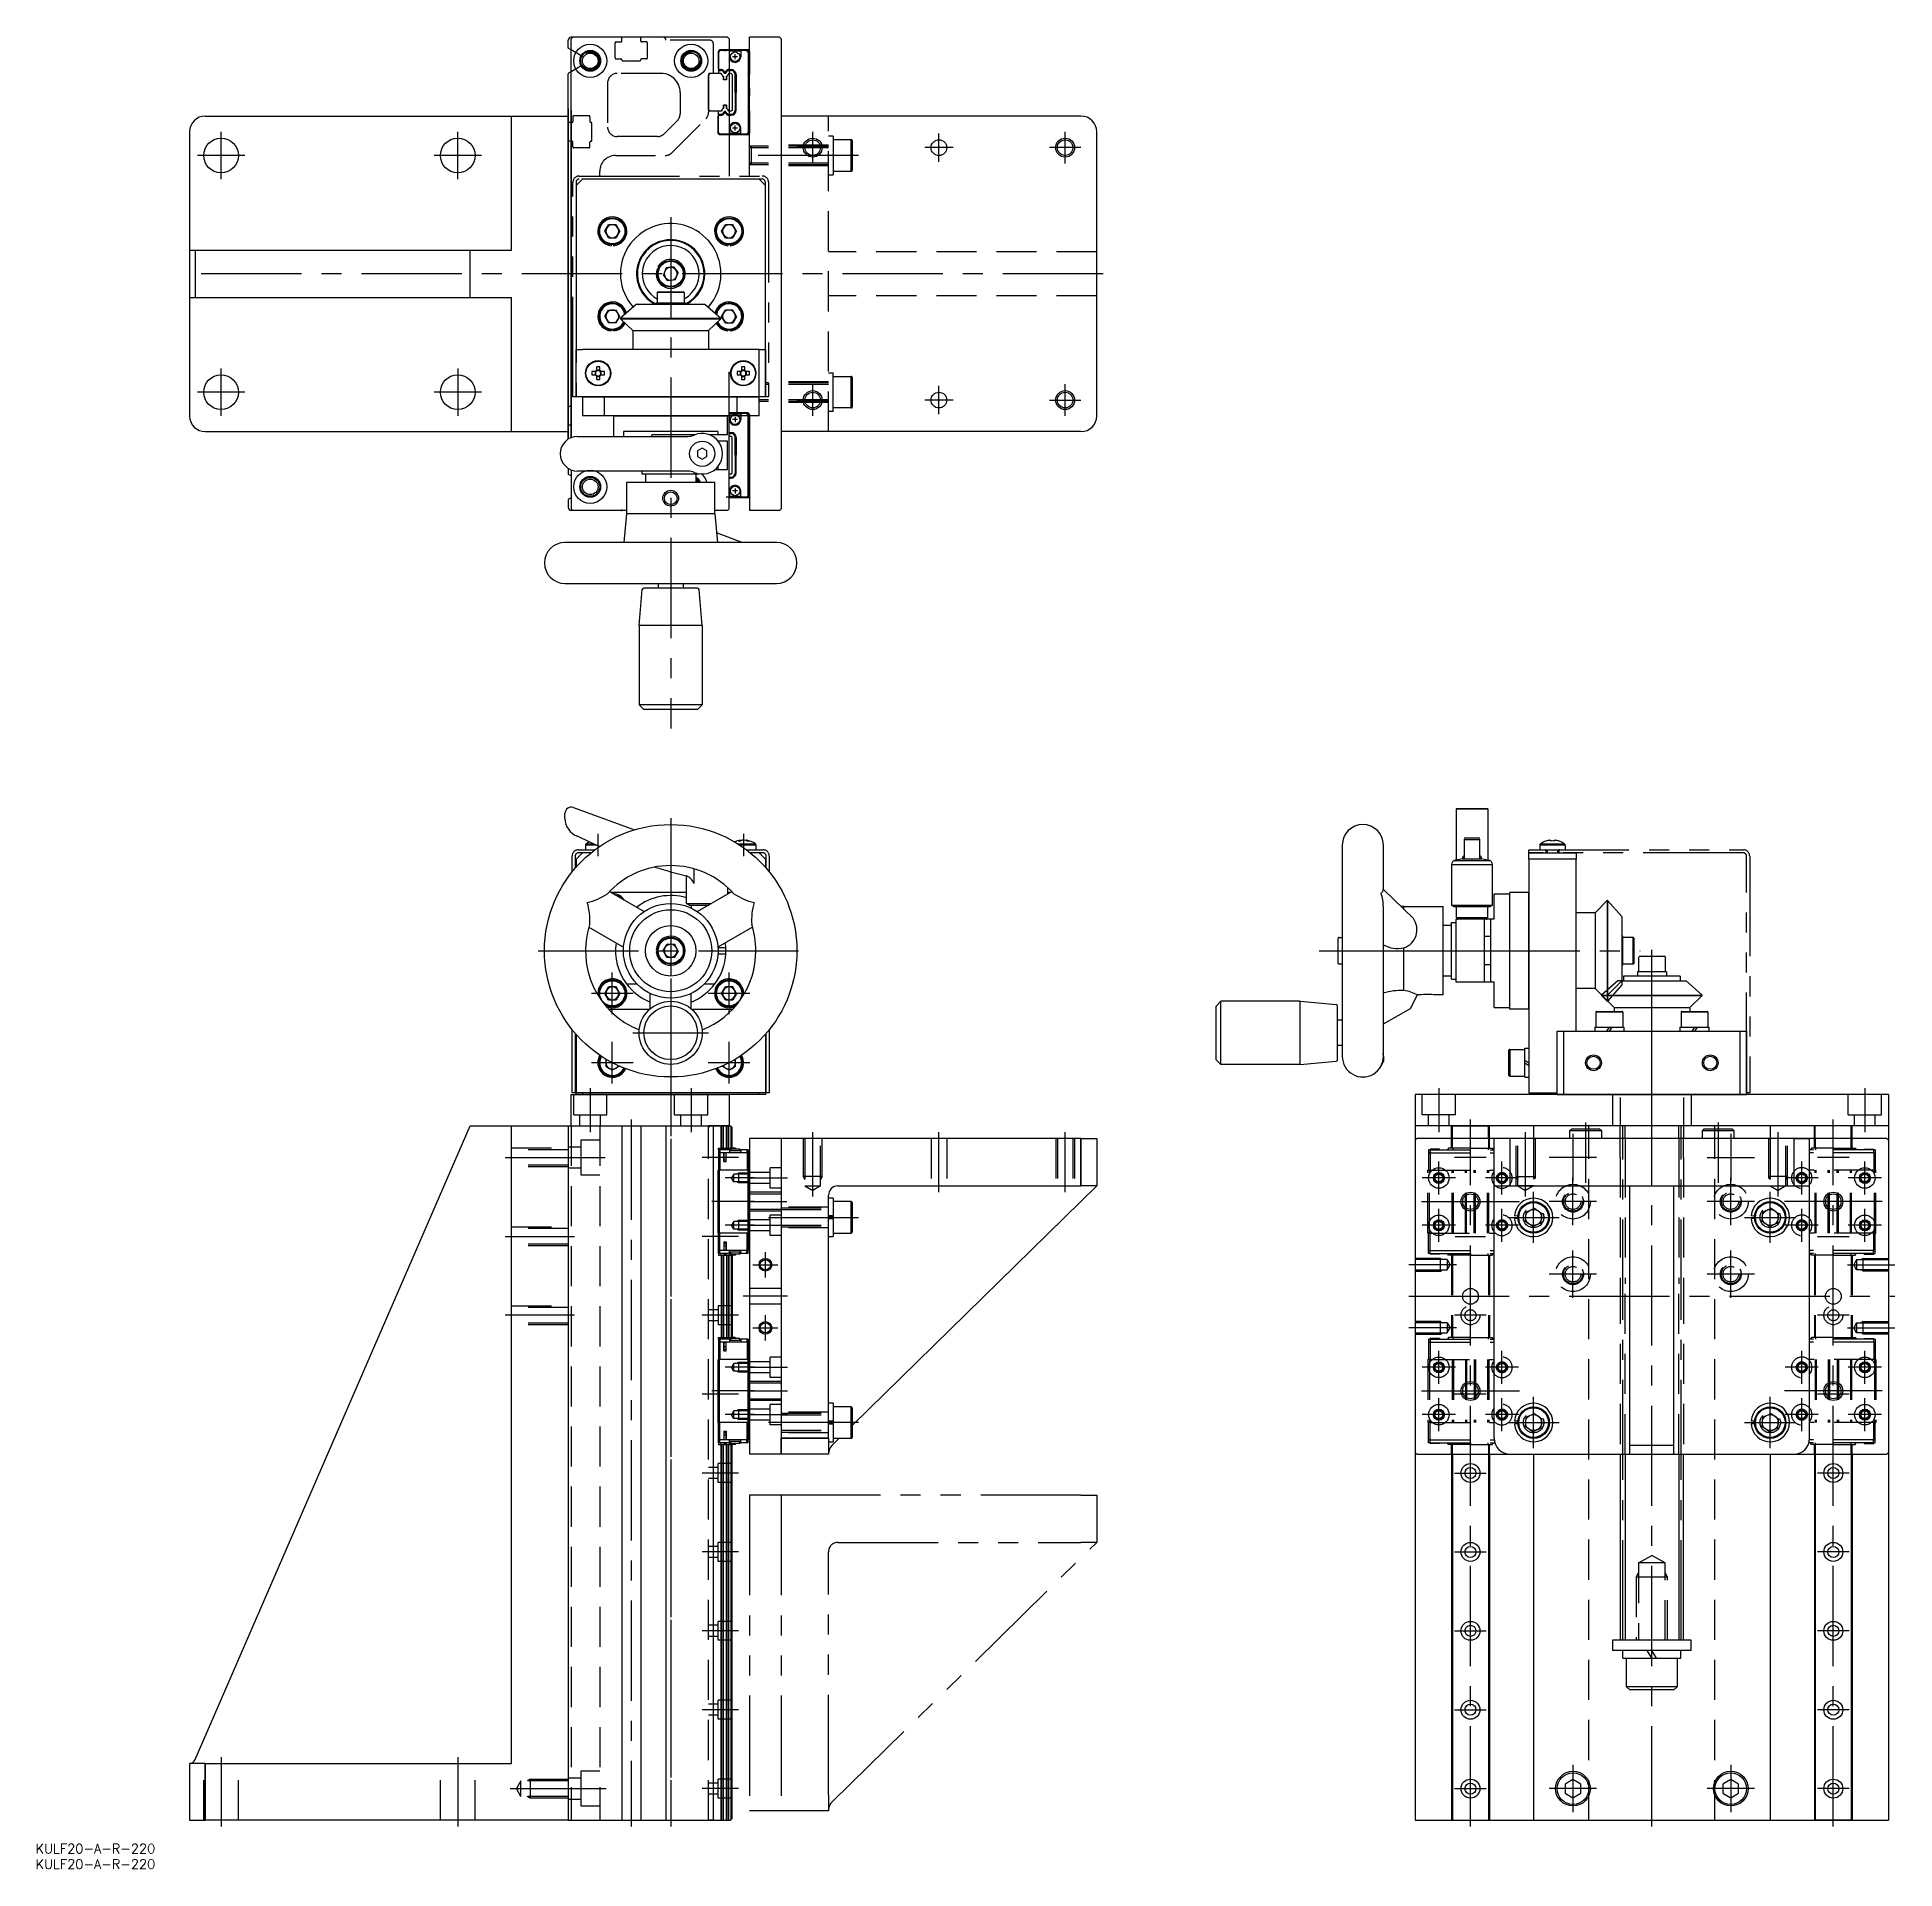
# Model space of a CAD drawing. Extents: x -48 to 540, y -15 to 565.
import ezdxf

# ---------------------------------------------------------------- set-up
doc = ezdxf.new("R2010")
doc.units = 0
for name, pattern in [('CENTER', [50.8, 31.75, -6.35, 6.35, -6.35]), ('DASHED', [19.05, 12.7, -6.35]), ('HIDDEN', [1.905, 1.27, -0.635]), ('PHANTOM', [63.5, 31.75, -6.35, 6.35, -6.35, 6.35, -6.35])]:
    doc.linetypes.add(name, pattern=pattern)
doc.layers.get('0').update_dxf_attribs({"linetype": 'CONTINUOUS'})
doc.layers.add('CENTER', color=1, linetype='CENTER')
doc.layers.add('SCALE', color=7, linetype='CONTINUOUS')
doc.styles.get("Standard").update_dxf_attribs({"font": 'txt.shx', "height": 3, "bigfont": 'bigfont.shx'})

msp = doc.modelspace()

# ---------------------------------------------------------------- texts
at = {"color": 7, "linetype": 'CONTINUOUS'}
for p in [(-48.79, -10.52), (-48.79, -15.42)]:
    msp.add_text('KULF20-A-R-220', height=3, dxfattribs=at).set_placement(p)

# ---------------------------------------------------------------- linework, layer by layer
at = {"color": 7, "linetype": 'CONTINUOUS'}
for p, q in [((120, 561.71), (120, 564)), ((121, 560.96), (120.15, 561.45)), ((121.5, 565), (121, 565)), ((121, 564.5), (121.5, 565)), ((121, 438.13), (121, 564.5)), ((170.5, 565), (121.5, 565)), ((170.5, 565), (171, 564.5)), ((171, 564.5), (170.5, 565)), ((171, 564.5), (171, 521)), ((177, 561), (171, 561)), ((176.7, 560.8), (171, 560.8)), ((171.1, 560.75), (171, 560.75)), ((171.1, 558.8), (171.1, 560.75)), ((174.7, 560.55), (171.1, 560.55)), ((172.9, 558), (172.9, 559.6)), ((174.7, 560.75), (174.7, 558.8)), ((176.6, 560.75), (174.7, 560.75)), ((177.1, 560.25), (176.6, 560.75)), ((177.2, 560.3), (176.7, 560.8)), ((177.5, 560.5), (177, 561)), ((177.1, 560.25), (177.1, 534.75)), ((177.2, 560.3), (177.2, 534.7)), ((187, 565), (177.5, 565)), ((185.5, 565), (177.5, 565)), ((177.5, 521), (177.5, 565)), ((177.5, 560.5), (177.5, 553.3)), ((187, 565), (185.5, 565)), ((187.5, 564.5), (187, 565)), ((187.5, 564.5), (187, 565)), ((187.5, 564.5), (187.5, 415.5)), ((121, 554.04), (120.15, 553.55)), ((171.7, 553.5), (171, 553.5)), ((171.01, 554.73), (171.63, 554.73)), ((171.01, 554.73), (171.01, 554.43)), ((171.01, 554.43), (171.63, 554.43)), ((171.63, 554.43), (171.63, 554.73)), ((172, 553.2), (171.7, 553.5)), ((173.7, 558.8), (172.1, 558.8)), ((120, 437.61), (120, 553.29)), ((172, 553.2), (172, 541.8)), ((172.93, 547.5), (172.93, 553.13)), ((172.93, 553.13), (173.23, 553.13)), ((173.23, 553.13), (173.23, 547.5)), ((177.25, 552.9), (177.5, 553.3)), ((177.25, 552.9), (177.25, 542.1)), ((177.5, 548.7), (177.25, 549.1)), ((177.5, 548.7), (177.5, 546.3)), ((120, 542.39), (120, 437.61)), ((121, 541.87), (121, 438.13)), ((172, 541.8), (171.7, 541.5)), ((172.93, 547.5), (172.93, 541.87)), ((173.23, 547.5), (172.93, 547.5)), ((172.93, 541.87), (173.23, 541.87)), ((173.23, 541.87), (173.23, 547.5)), ((177.5, 546.3), (177.25, 545.9)), ((177.25, 542.1), (177.5, 541.7)), ((177.5, 541.7), (177.5, 534.5)), ((5, 540), (120, 540)), ((102, 497.5), (102, 540)), ((121, 538), (120.3, 538)), ((171.7, 541.5), (171, 541.5)), ((171.01, 540.57), (171.63, 540.57)), ((171.01, 540.27), (171.01, 540.57)), ((171.01, 540.27), (171.63, 540.27)), ((171.1, 536.2), (171.1, 534.25)), ((171.63, 540.57), (171.63, 540.27)), ((173.7, 536.2), (172.1, 536.2)), ((172.9, 535.4), (172.9, 537)), ((174.7, 534.25), (174.7, 536.2)), ((282.5, 540), (187.5, 540)), ((0, 535), (0, 497.5)), ((121, 532), (120.3, 532)), ((171.1, 534.25), (171, 534.25)), ((176.7, 534.2), (171, 534.2)), ((177, 534), (171, 534)), ((174.7, 534.45), (171.1, 534.45)), ((176.6, 534.25), (174.7, 534.25)), ((177.1, 534.75), (176.6, 534.25)), ((177.2, 534.7), (176.7, 534.2)), ((177.5, 534.5), (177, 534)), ((287.5, 445), (287.5, 535)), ((124.5, 520), (122.5, 518)), ((180.5, 520), (124.5, 520)), ((182.5, 518), (180.5, 520)), ((122.5, 518), (122.5, 466)), ((182.5, 466), (182.5, 518)), ((131.64, 503.5), (132.82, 505.54)), ((132.82, 501.46), (131.64, 503.5)), ((135.18, 505.54), (132.82, 505.54)), ((132.82, 501.46), (135.18, 501.46)), ((136.36, 503.5), (135.18, 505.54)), ((136.36, 503.5), (135.18, 501.46)), ((168.64, 503.5), (169.82, 505.54)), ((169.82, 501.46), (168.64, 503.5)), ((172.18, 505.54), (169.82, 505.54)), ((169.82, 501.46), (172.18, 501.46)), ((173.36, 503.5), (172.18, 505.54)), ((173.36, 503.5), (172.18, 501.46)), ((0, 497.5), (1.83, 497.5)), ((0, 497.5), (0, 482.5)), ((1.83, 497.5), (1.83, 482.5)), ((1.83, 497.5), (88.98, 497.5)), ((88.98, 482.5), (88.98, 497.5)), ((88.98, 497.5), (102, 497.5)), ((133.67, 499.26), (133.64, 498.91)), ((134.33, 499.26), (134.36, 498.91)), ((170.67, 499.26), (170.64, 498.91)), ((171.33, 499.26), (171.36, 498.91)), ((148.5, 491.44), (148.17, 491.56)), ((148.78, 492.05), (148.47, 492.22)), ((151.05, 491.86), (150.17, 489.67)), ((151.62, 487.81), (150.17, 489.67)), ((153.38, 492.19), (151.05, 491.86)), ((153.38, 492.19), (154.83, 490.33)), ((153.95, 488.14), (154.83, 490.33)), ((156.75, 484.05), (148.25, 484.05)), ((148.25, 484.05), (148.25, 480.8)), ((148.5, 484.3), (156.5, 484.3)), ((153.95, 488.14), (151.62, 487.81)), ((156.75, 484.05), (156.75, 480.8)), ((0, 482.5), (1.83, 482.5)), ((0, 482.5), (0, 445)), ((1.83, 482.5), (88.98, 482.5)), ((88.98, 482.5), (102, 482.5)), ((102, 440), (102, 482.5)), ((131.64, 476.5), (132.82, 478.54)), ((132.82, 478.54), (135.18, 478.54)), ((136.36, 476.5), (135.18, 478.54)), ((141.68, 480.44), (136.57, 475.93)), ((141.68, 480.44), (163.32, 480.44)), ((147.9, 480.8), (157.1, 480.8)), ((147.9, 480.79), (147.9, 480.45)), ((157.1, 480.8), (157.1, 480.44)), ((163.32, 480.44), (168.42, 475.93)), ((168.64, 476.5), (169.82, 478.54)), ((172.18, 478.54), (169.82, 478.54)), ((173.36, 476.5), (172.18, 478.54)), ((131.64, 476.5), (132.82, 474.46)), ((135.18, 474.46), (132.82, 474.46)), ((133.67, 472.26), (133.64, 471.91)), ((134.33, 472.26), (134.36, 471.91)), ((135.18, 474.46), (136.36, 476.5)), ((136.57, 475.93), (136.57, 475.79)), ((136.57, 475.93), (168.42, 475.93)), ((136.57, 475.79), (140.5, 472)), ((136.57, 475.79), (168.42, 475.79)), ((140.5, 472), (140.5, 466)), ((140.5, 472), (164.5, 472)), ((168.42, 475.79), (164.5, 472)), ((164.5, 472), (164.5, 466)), ((168.42, 475.93), (168.42, 475.79)), ((169.82, 474.46), (168.64, 476.5)), ((169.82, 474.46), (172.18, 474.46)), ((170.67, 472.26), (170.64, 471.91)), ((171.33, 472.26), (171.36, 471.91)), ((173.36, 476.5), (172.18, 474.46)), ((122.5, 466), (124.5, 466)), ((122.5, 451), (122.5, 466)), ((180.5, 466), (124.5, 466)), ((180.5, 466), (182.5, 466)), ((180.5, 451), (180.5, 466)), ((182.5, 466), (182.5, 451)), ((128.98, 460.48), (128.98, 459.37)), ((130.01, 459.48), (128.98, 459.48)), ((130.01, 459.37), (130.01, 460.48)), ((174.98, 460.48), (174.98, 459.37)), ((176.01, 459.48), (174.98, 459.48)), ((176.01, 459.37), (176.01, 460.48)), ((128.63, 459.01), (127.52, 459.01)), ((127.52, 457.98), (128.63, 457.98)), ((128.52, 459.01), (128.52, 457.98)), ((128.98, 457.63), (128.98, 456.52)), ((128.98, 457.52), (130.01, 457.52)), ((130.01, 456.52), (130.01, 457.63)), ((131.48, 459.01), (130.37, 459.01)), ((130.37, 457.98), (131.48, 457.98)), ((130.48, 457.98), (130.48, 459.01)), ((171, 415.5), (171, 459)), ((174.63, 459.01), (173.52, 459.01)), ((173.52, 457.98), (174.63, 457.98)), ((174.52, 459.01), (174.52, 457.98)), ((174.98, 457.63), (174.98, 456.52)), ((174.98, 457.52), (176.01, 457.52)), ((176.01, 456.52), (176.01, 457.63)), ((177.48, 459.01), (176.37, 459.01)), ((176.37, 457.98), (177.48, 457.98)), ((176.48, 457.98), (176.48, 459.01)), ((121, 448), (120.3, 448)), ((124.5, 451), (122.5, 451)), ((180.5, 451), (124.5, 451)), ((180.5, 451), (124.5, 451)), ((124.5, 451), (180.5, 451)), ((180.5, 451), (124.5, 451)), ((180.5, 451), (124.5, 451)), ((180.5, 451), (124.5, 451)), ((131.48, 445), (131.48, 451)), ((173.52, 445), (173.52, 451)), ((182.5, 451), (180.5, 451)), ((121, 442), (120.3, 442)), ((131.48, 445), (124.5, 445)), ((173.52, 445), (131.48, 445)), ((134.5, 438.5), (134.5, 445)), ((134.5, 445), (170.5, 445)), ((170.5, 439), (170.5, 445)), ((170.5, 439), (170.5, 445)), ((177, 446), (171, 446)), ((176.7, 445.8), (171, 445.8)), ((171.1, 445.75), (171, 445.75)), ((171.1, 443.8), (171.1, 445.75)), ((174.7, 445.55), (171.1, 445.55)), ((173.7, 443.8), (172.1, 443.8)), ((172.9, 444.6), (172.9, 443)), ((180.5, 445), (173.52, 445)), ((174.7, 445.75), (174.7, 443.8)), ((176.6, 445.75), (174.7, 445.75)), ((177.1, 445.25), (176.6, 445.75)), ((177.2, 445.3), (176.7, 445.8)), ((177.5, 445.5), (177, 446)), ((177.1, 419.75), (177.1, 445.25)), ((177.1, 419.75), (177.1, 445)), ((177.2, 419.7), (177.2, 445.3)), ((177.2, 419.7), (177.2, 445)), ((177.5, 438.3), (177.5, 445.5)), ((177.5, 445), (177.5, 415)), ((5, 440), (102, 440)), ((102, 440), (120, 440)), ((123, 438.5), (157.96, 438.5)), ((137.53, 440), (137.53, 438.5)), ((167.47, 440), (137.53, 440)), ((160.15, 439), (146.5, 439)), ((146.5, 438.5), (146.5, 439)), ((170.5, 439), (164.85, 439)), ((167.47, 440), (167.47, 439)), ((167.47, 440), (167.47, 439)), ((170.5, 437), (167.55, 437)), ((170.5, 428), (170.5, 437)), ((171.7, 438.5), (171, 438.5)), ((171.01, 439.73), (171.63, 439.73)), ((171.01, 439.43), (171.63, 439.43)), ((171.63, 439.43), (171.63, 439.73)), ((172, 438.2), (171.7, 438.5)), ((172, 426.8), (172, 438.2)), ((172.93, 438.13), (173.23, 438.13)), ((172.93, 432.5), (172.93, 438.13)), ((173.23, 438.13), (173.23, 432.5)), ((177.25, 437.9), (177.5, 438.3)), ((177.25, 437.9), (177.5, 438.3)), ((177.25, 427.1), (177.25, 437.9)), ((177.25, 427.1), (177.25, 437.9)), ((282.5, 440), (187.5, 440)), ((162.5, 434.73), (161, 433.87)), ((161, 433.87), (161, 432.13)), ((161, 432.13), (162.5, 431.27)), ((164, 433.87), (162.5, 434.73)), ((162.5, 431.27), (164, 432.13)), ((164, 432.13), (164, 433.87)), ((173.23, 432.5), (172.93, 432.5)), ((172.93, 432.5), (172.93, 426.87)), ((173.23, 426.87), (173.23, 432.5)), ((177.5, 433.7), (177.25, 434.1)), ((177.5, 433.7), (177.25, 434.1)), ((177.5, 431.3), (177.25, 430.9)), ((177.5, 431.3), (177.25, 430.9)), ((177.5, 431.3), (177.5, 433.7)), ((177.5, 431.3), (177.5, 433.7)), ((120, 428.39), (120, 426.71)), ((121, 425.96), (120.15, 426.45)), ((121, 427.87), (121, 415.5)), ((157.96, 427.5), (123, 427.5)), ((166.5, 423.9), (138.5, 423.9)), ((138.5, 423.9), (138.5, 413.9)), ((143.5, 426.5), (143.5, 427.5)), ((161.5, 426.5), (143.5, 426.5)), ((144.5, 426.5), (144.5, 423.9)), ((160.5, 423.9), (144.5, 423.9)), ((160.5, 426.5), (160.5, 423.9)), ((161.5, 426.5), (161.5, 426.63)), ((161.5, 426.5), (161.5, 426.63)), ((166.5, 413.9), (166.5, 423.9)), ((166.56, 428), (170.5, 428)), ((167.47, 428.9), (167.47, 428)), ((171.7, 426.5), (171, 426.5)), ((171.01, 425.57), (171.63, 425.57)), ((171.01, 425.27), (171.63, 425.27)), ((171.63, 425.57), (171.63, 425.27)), ((172, 426.8), (171.7, 426.5)), ((172.93, 426.87), (173.23, 426.87)), ((177.25, 427.1), (177.5, 426.7)), ((177.5, 419.5), (177.5, 426.7)), ((120, 418.29), (120, 416)), ((121, 419.04), (120.15, 418.55)), ((171.1, 419.25), (171, 419.25)), ((176.7, 419.2), (171, 419.2)), ((177, 419), (171, 419)), ((171.1, 421.2), (171.1, 419.25)), ((174.7, 419.45), (171.1, 419.45)), ((173.7, 421.2), (172.1, 421.2)), ((172.9, 422), (172.9, 420.4)), ((174.7, 419.25), (174.7, 421.2)), ((176.6, 419.25), (174.7, 419.25)), ((177.1, 419.75), (176.6, 419.25)), ((177.2, 419.7), (176.7, 419.2)), ((177.5, 419.5), (177, 419)), ((121, 415.5), (121.5, 415)), ((121, 415.5), (121.5, 415)), ((121.5, 415), (121, 415)), ((121.5, 415), (121, 415)), ((138.5, 415), (121.5, 415)), ((138.5, 413.9), (137.66, 404.9)), ((166.5, 413.9), (138.5, 413.9)), ((170.5, 415), (166.5, 415)), ((166.5, 413.9), (167.34, 404.9)), ((171, 415.5), (170.5, 415)), ((170.5, 415), (171, 415.5)), ((185.5, 415), (177.5, 415)), ((187, 415), (185.5, 415)), ((187.5, 415.5), (187, 415)), ((175.11, 404.9), (167.06, 407.91)), ((186, 404.9), (119, 404.9)), ((119, 391.9), (186, 391.9)), ((142.5, 378.57), (143.5, 389.94)), ((161.01, 390.4), (143.99, 390.4)), ((148.5, 391.9), (148.5, 390.4)), ((156.5, 391.9), (156.5, 390.4)), ((162.5, 378.57), (161.5, 389.94)), ((162.5, 378.57), (142.5, 378.57)), ((142.5, 378.57), (142.5, 353.4)), ((162.5, 378.57), (162.5, 353.4)), ((162.5, 353.4), (142.5, 353.4)), ((144, 351.9), (142.5, 353.4)), ((162.5, 353.4), (161, 351.9)), ((161, 351.9), (144, 351.9)), ((119, 317.42), (119, 319)), ((121.68, 320.88), (141.06, 313.83)), ((401.44, 320.5), (401.44, 320.38)), ((401.44, 320.38), (401.44, 304.12)), ((411.44, 320.38), (401.44, 320.38)), ((411.44, 320.5), (411.44, 320.38)), ((411.44, 320.38), (411.44, 304.12)), ((124.5, 306.5), (122.5, 304.5)), ((127.22, 306.5), (124.5, 306.5)), ((125.5, 309.04), (128.86, 309.04)), ((125.5, 309.04), (125.5, 307.5)), ((125.65, 309.33), (128.2, 309.33)), ((173.84, 309.33), (178.44, 309.33)), ((174.29, 309.04), (178.56, 309.04)), ((174.49, 310.52), (174.55, 310.52)), ((175.33, 310.52), (175.17, 310.52)), ((175.33, 310.52), (175.83, 310.52)), ((176.5, 310.52), (176.45, 310.52)), ((176.5, 310.52), (176.51, 310.52)), ((178.44, 309.33), (179.35, 309.33)), ((178.56, 309.04), (179.5, 309.04)), ((179.5, 309.04), (179.5, 307.5)), ((182.5, 304.5), (180.5, 306.5)), ((365.34, 309), (365.34, 242)), ((378.34, 294.88), (378.34, 309)), ((403.94, 310.8), (408.94, 310.8)), ((404.44, 311.3), (408.44, 311.3)), ((424.44, 304.5), (424.44, 306.5)), ((424.44, 306.5), (439.44, 306.5)), ((427.94, 309.04), (427.94, 307.5)), ((427.94, 309.04), (431.94, 309.04)), ((427.94, 307.5), (431.94, 307.5)), ((428.09, 309.33), (431.94, 309.33)), ((429.94, 306.5), (429.94, 307.3)), ((429.96, 310.27), (429.95, 310.29)), ((431.07, 310.52), (431.42, 310.52)), ((431.42, 310.52), (431.42, 310.27)), ((431.94, 309.33), (435.79, 309.33)), ((431.94, 309.04), (435.94, 309.04)), ((431.94, 307.5), (435.94, 307.5)), ((432.45, 310.52), (432.81, 310.52)), ((432.45, 310.27), (432.45, 310.52)), ((433.93, 310.29), (433.92, 310.27)), ((433.94, 307.3), (433.94, 306.5)), ((435.94, 309.04), (435.94, 307.5)), ((439.44, 306.5), (439.44, 304.5)), ((122.5, 304.5), (122.5, 301.96)), ((159.85, 301.48), (159.85, 296.86)), ((182.5, 304.5), (182.5, 301.96)), ((399.94, 302.86), (412.94, 302.86)), ((400.91, 304.12), (411.97, 304.12)), ((403.6, 304.62), (409.28, 304.62)), ((439.44, 304.5), (424.44, 304.5)), ((424.44, 304.5), (424.44, 230.5)), ((439.44, 250), (439.44, 304.5)), ((157.5, 290.5), (157.5, 299.2)), ((170.5, 295.62), (170.5, 293.4)), ((387.87, 285.69), (378.34, 294.88)), ((133.05, 294.23), (144.04, 287.89)), ((157.5, 294), (133.46, 294)), ((157.5, 290.5), (165.48, 290.5)), ((158.37, 290), (157.5, 290.5)), ((158.37, 290), (164.61, 290)), ((159, 290), (159, 289.02)), ((171.95, 294.23), (160.96, 287.89)), ((171.54, 294), (170.5, 294)), ((170.85, 293.6), (170.5, 293.57)), ((378.34, 242.14), (378.34, 289.39)), ((384.84, 289.5), (383.83, 289.59)), ((384.84, 289.5), (397.34, 289.5)), ((384.84, 288.61), (384.84, 289.5)), ((397.34, 261.5), (397.34, 289.5)), ((399.94, 290), (412.94, 290)), ((400.81, 289.5), (412.07, 289.5)), ((413.44, 293.5), (418.44, 293.5)), ((413.44, 285.5), (413.44, 293.5)), ((418.44, 257), (418.44, 294)), ((424.44, 257), (424.44, 294)), ((449.23, 291.43), (445.44, 287.5)), ((449.37, 291.43), (449.23, 291.43)), ((449.23, 291.43), (449.23, 275.5)), ((453.88, 286.32), (449.37, 291.43)), ((449.37, 291.43), (449.37, 275.5)), ((126.55, 282.97), (137.54, 276.63)), ((178.45, 282.97), (167.46, 276.63)), ((399.94, 283.5), (397.34, 283.5)), ((399.94, 284.5), (401.44, 284.5)), ((399.94, 266.5), (399.94, 284.5)), ((401.44, 286), (411.44, 286)), ((401.44, 265.5), (401.44, 285.5)), ((401.44, 266.5), (401.44, 284.5)), ((410.44, 265.5), (410.44, 285.5)), ((412.44, 265.5), (412.44, 285.5)), ((445.44, 287.5), (439.44, 287.5)), ((445.44, 287.5), (445.44, 275.5)), ((453.88, 286.32), (453.88, 275.5)), ((150.15, 275.62), (151.43, 277.6)), ((153.79, 277.48), (151.43, 277.6)), ((154.85, 275.38), (153.79, 277.48)), ((364.04, 271.5), (364.04, 279.5)), ((364.29, 279.75), (365.34, 279.75)), ((454.24, 280.1), (453.88, 280.1)), ((454.24, 270.9), (454.24, 280.1)), ((457.49, 279.75), (454.24, 279.75)), ((457.49, 271.25), (457.49, 279.75)), ((457.74, 279.5), (457.74, 271.5)), ((148.26, 275.83), (147.91, 275.86)), ((148.26, 275.17), (147.91, 275.14)), ((151.21, 273.52), (150.15, 275.62)), ((151.21, 273.52), (153.57, 273.4)), ((154.85, 275.38), (153.57, 273.4)), ((167.47, 276.5), (169.97, 276.5)), ((167.47, 274.5), (169.97, 274.5)), ((169.97, 274.5), (169.97, 276.5)), ((365.34, 271.25), (364.29, 271.25)), ((384.84, 262.94), (384.84, 276.43)), ((445.44, 275.5), (445.44, 263.5)), ((449.23, 275.5), (449.23, 259.57)), ((449.37, 275.5), (449.37, 259.57)), ((453.88, 275.5), (453.88, 265.94)), ((454.24, 270.9), (453.88, 270.9)), ((457.49, 271.25), (454.24, 271.25)), ((459.19, 273.55), (459.19, 268.8)), ((459.44, 273.8), (467.44, 273.8)), ((467.69, 273.55), (467.69, 268.8)), ((138.5, 265), (141.79, 265)), ((163.21, 265), (166.5, 265)), ((399.94, 267.5), (397.34, 267.5)), ((399.94, 266.5), (401.44, 266.5)), ((413.44, 257.5), (413.44, 265.5)), ((453.88, 265.94), (449.37, 261.43)), ((453.88, 265.94), (474.26, 265.94)), ((454.44, 267.5), (454.44, 265.94)), ((472.44, 267.5), (454.44, 267.5)), ((458.84, 268.8), (458.84, 267.5)), ((468.04, 268.8), (458.84, 268.8)), ((468.04, 268.8), (468.04, 267.5)), ((472.44, 267.5), (472.44, 265.94)), ((479.36, 261.43), (474.26, 265.94)), ((131.64, 262), (132.82, 264.04)), ((132.82, 259.96), (131.64, 262)), ((135.18, 264.04), (132.82, 264.04)), ((132.82, 259.96), (135.18, 259.96)), ((136.36, 262), (135.18, 264.04)), ((136.36, 262), (135.18, 259.96)), ((146, 257.1), (146, 261.98)), ((159, 257.1), (159, 261.98)), ((168.64, 262), (169.82, 264.04)), ((169.82, 259.96), (168.64, 262)), ((172.18, 264.04), (169.82, 264.04)), ((169.82, 259.96), (172.18, 259.96)), ((173.36, 262), (172.18, 264.04)), ((173.36, 262), (172.18, 259.96)), ((325.34, 257.98), (326.84, 259.48)), ((352.01, 259.48), (326.84, 259.48)), ((326.84, 239.48), (326.84, 259.48)), ((352.01, 259.48), (363.38, 258.48)), ((352.01, 239.48), (352.01, 259.48)), ((386.91, 257.17), (389.14, 261.5)), ((389.84, 261.5), (389.14, 261.5)), ((397.34, 261.5), (394.84, 261.5)), ((445.44, 263.5), (439.44, 263.5)), ((445.44, 263.5), (451.44, 257.5)), ((447.51, 261.43), (447.51, 261.29)), ((447.51, 261.43), (479.36, 261.43)), ((447.51, 261.29), (449.23, 259.57)), ((447.51, 261.29), (479.36, 261.29)), ((449.23, 259.57), (449.37, 259.57)), ((475.44, 257.5), (479.36, 261.29)), ((479.36, 261.29), (479.36, 261.43)), ((132.83, 257), (145.89, 257)), ((133.67, 257.76), (133.64, 257.41)), ((134.33, 257.76), (134.36, 257.41)), ((159.11, 257), (172.17, 257)), ((170.67, 257.76), (170.64, 257.41)), ((171.33, 257.76), (171.36, 257.41)), ((325.34, 240.98), (325.34, 257.98)), ((363.84, 240.97), (363.84, 257.98)), ((365.34, 253.48), (363.84, 253.48)), ((378.34, 252.33), (386.91, 257.17)), ((413.44, 257.5), (418.44, 257.5)), ((454.19, 256.05), (445.69, 256.05)), ((445.69, 256.05), (445.69, 251.3)), ((445.94, 256.3), (453.94, 256.3)), ((451.44, 257.5), (451.44, 256.3)), ((451.44, 257.5), (475.44, 257.5)), ((454.19, 256.05), (454.19, 251.3)), ((481.19, 256.05), (472.69, 256.05)), ((472.69, 256.05), (472.69, 251.3)), ((472.94, 256.3), (480.94, 256.3)), ((475.44, 257.5), (475.44, 256.3)), ((481.19, 256.05), (481.19, 251.3)), ((122.5, 249.04), (122.5, 230.5)), ((182.5, 249.04), (182.5, 230.5)), ((433.44, 250), (439.44, 250)), ((433.44, 230.5), (433.44, 250)), ((435.44, 250), (435.44, 230)), ((435.44, 250), (491.44, 250)), ((445.35, 251.3), (445.35, 250)), ((445.35, 251.3), (454.54, 251.3)), ((449.92, 251.3), (449.11, 250)), ((450.73, 251.3), (449.92, 250)), ((454.54, 251.3), (454.54, 250)), ((472.35, 251.3), (472.35, 250)), ((472.35, 251.3), (481.54, 251.3)), ((476.94, 251.3), (476.13, 250)), ((477.75, 251.3), (476.94, 250)), ((481.54, 251.3), (481.54, 250)), ((491.44, 250), (493.44, 250)), ((491.44, 230), (491.44, 250)), ((493.44, 250), (493.44, 230)), ((365.34, 245.48), (363.84, 245.48)), ((378.34, 242.14), (378.29, 243.04)), ((378.29, 243.04), (378.34, 242.98)), ((378.34, 242.14), (378.34, 240.43)), ((418.14, 240), (418.14, 244)), ((418.39, 244.25), (418.39, 240)), ((418.39, 244.25), (423.14, 244.25)), ((423.14, 244.6), (424.44, 244.6)), ((423.14, 235.4), (423.14, 244.6)), ((131.96, 241.18), (131.96, 238.82)), ((134, 237.64), (131.96, 238.82)), ((136.04, 238.82), (134, 237.64)), ((136.04, 238.82), (136.04, 239.04)), ((168.96, 239.04), (168.96, 238.82)), ((171, 237.64), (168.96, 238.82)), ((173.04, 238.82), (171, 237.64)), ((173.04, 238.82), (173.04, 241.18)), ((175.24, 240.33), (175.59, 240.36)), ((175.24, 239.67), (175.59, 239.64)), ((326.84, 239.48), (325.34, 240.98)), ((352.01, 239.48), (326.84, 239.48)), ((352.01, 239.48), (363.38, 240.47)), ((377.62, 239.04), (378.34, 240.43)), ((418.14, 236), (418.14, 240)), ((418.39, 240), (418.39, 235.75)), ((418.39, 235.75), (423.14, 235.75)), ((423.14, 240.81), (424.44, 240)), ((423.14, 240), (424.44, 239.19)), ((121, 230), (171, 230)), ((121, 220), (121, 230)), ((182.5, 230.5), (122.5, 230.5)), ((122.5, 230), (122.5, 230.5)), ((124.5, 230), (122.5, 230)), ((124.5, 230.5), (124.5, 230)), ((180.5, 230), (124.5, 230)), ((171, 230), (171, 220)), ((180.5, 230), (180.5, 230.5)), ((182.5, 230), (180.5, 230)), ((182.5, 230.5), (182.5, 230)), ((538.44, 230), (388.44, 230)), ((388.44, 230), (388.44, 0)), ((423.14, 235.4), (424.44, 235.4)), ((424.44, 230.5), (433.44, 230.5)), ((433.44, 230), (433.44, 230.5)), ((433.44, 230), (493.44, 230)), ((493.44, 230), (435.44, 230)), ((538.44, 230), (538.44, 0)), ((1.83, 19.2), (88.98, 220)), ((88.98, 220), (120, 220)), ((88.98, 220), (102, 220)), ((102, 18), (102, 220)), ((102, 220), (120, 220)), ((120, 220), (120, 0)), ((120, 220), (120, 0)), ((120, 220), (171.5, 220)), ((120, 220), (136.7, 220)), ((121, 220), (171, 220)), ((137, 220), (137, 0)), ((143, 220), (143, 0)), ((143.3, 220), (150, 220)), ((151, 220), (151, 0)), ((164.5, 220), (164.99, 220)), ((165, 220), (164.5, 220)), ((164.99, 220), (168.45, 220)), ((168.45, 220), (165, 220)), ((166, 220), (166, 0)), ((168.44, 212.95), (168.44, 220)), ((168.45, 220), (171, 220)), ((171.05, 220), (168.45, 220)), ((168.65, 212.95), (168.65, 220)), ((169.2, 212.95), (169.2, 220)), ((170.2, 212.95), (170.2, 220)), ((170.75, 212.95), (170.75, 220)), ((170.96, 212.95), (170.96, 220)), ((171, 220), (171.05, 220)), ((172, 219.5), (171.5, 220)), ((171.7, 212.95), (171.7, 219.8)), ((172, 212.95), (172, 219.5)), ((538.44, 220), (388.44, 220)), ((399.94, 220), (411.94, 220)), ((399.94, 216), (399.94, 220)), ((400.24, 216), (400.24, 220)), ((411.64, 216), (411.64, 220)), ((411.94, 216), (411.94, 220)), ((425.94, 220), (425.94, 216)), ((437.44, 218.5), (438.04, 219.1)), ((437.44, 218.5), (447.44, 218.5)), ((437.44, 216), (437.44, 218.5)), ((438.04, 219.1), (446.84, 219.1)), ((446.84, 219.1), (447.44, 218.5)), ((447.44, 218.5), (447.44, 216)), ((453.44, 216), (453.44, 220)), ((454.94, 216), (454.94, 220)), ((471.94, 216), (471.94, 220)), ((473.44, 220), (473.44, 216)), ((479.44, 218.5), (480.04, 219.1)), ((479.44, 218.5), (489.44, 218.5)), ((479.44, 216), (479.44, 218.5)), ((480.04, 219.1), (488.84, 219.1)), ((488.84, 219.1), (489.44, 218.5)), ((489.44, 218.5), (489.44, 216)), ((500.94, 220), (500.94, 216)), ((526.94, 220), (514.94, 220)), ((514.94, 216), (514.94, 220)), ((515.24, 216), (515.24, 220)), ((526.64, 216), (526.64, 220)), ((526.94, 216), (526.94, 220)), ((167.6, 212.95), (168.39, 212.95)), ((167.6, 212.45), (167.6, 212.95)), ((168.1, 212.45), (167.6, 212.45)), ((167.6, 212.45), (167.6, 211.45)), ((171.1, 212.45), (168.1, 212.45)), ((168.1, 212.45), (168.1, 211.45)), ((168.39, 212.95), (169.26, 212.95)), ((168.39, 212.45), (168.39, 212.95)), ((169.26, 212.95), (169.35, 212.95)), ((169.52, 212.45), (169.26, 212.95)), ((169.35, 212.95), (170.05, 212.95)), ((169.61, 212.45), (169.35, 212.95)), ((169.61, 212.45), (169.61, 212.45)), ((169.79, 212.45), (170.05, 212.95)), ((169.88, 212.45), (170.14, 212.95)), ((170.05, 212.95), (170.14, 212.95)), ((170.14, 212.95), (171.01, 212.95)), ((171.01, 212.95), (171.63, 212.95)), ((171.01, 212.45), (171.01, 212.95)), ((171.1, 212.45), (171.4, 212.45)), ((171.1, 212.45), (171.1, 211.45)), ((174.7, 212.05), (171.1, 212.05)), ((174.4, 212.65), (171.4, 212.65)), ((171.4, 212.65), (171.4, 212.05)), ((172.93, 212.95), (171.63, 212.95)), ((171.63, 212.95), (171.63, 212.65)), ((172.93, 212.95), (173.11, 212.65)), ((174.4, 212.05), (174.4, 212.65)), ((174.4, 212.45), (174.7, 212.45)), ((174.7, 212.45), (174.7, 211.45)), ((176.6, 212.45), (174.7, 212.45)), ((177.1, 212.45), (176.6, 212.45)), ((176.6, 212.45), (176.6, 211.45)), ((177.1, 212.45), (177.1, 211.45)), ((177.5, 216), (177.5, 116)), ((187.5, 216), (177.5, 216)), ((187.5, 216), (187.5, 121)), ((187.5, 216), (187.5, 116)), ((282.5, 216), (187.5, 216)), ((282.5, 216), (287.5, 216)), ((282.5, 201), (282.5, 216)), ((282.5, 216), (282.5, 201)), ((287.5, 216), (287.5, 201)), ((388.94, 216), (388.44, 215.5)), ((388.94, 216), (388.44, 215.5)), ((388.44, 215.5), (388.44, 116.5)), ((388.44, 215.5), (388.44, 116.5)), ((537.94, 216), (388.94, 216)), ((413.44, 121), (413.44, 216)), ((418.44, 216), (413.44, 216)), ((418.44, 216), (418.44, 201)), ((508.44, 216), (508.44, 201)), ((508.44, 216), (513.44, 216)), ((513.44, 121), (513.44, 216)), ((537.94, 216), (538.44, 215.5)), ((537.94, 216), (538.44, 215.5)), ((538.44, 215.5), (538.44, 116.5)), ((538.44, 215.5), (538.44, 116.5)), ((168.1, 211.45), (167.6, 211.45)), ((167.6, 211.45), (167.6, 205.95)), ((169.3, 211.45), (168.1, 211.45)), ((168.1, 211.45), (168.1, 205.95)), ((170.1, 211.45), (169.3, 211.45)), ((169.3, 208.75), (169.3, 211.45)), ((169.3, 210.65), (169.35, 210.65)), ((169.3, 210.19), (169.35, 210.19)), ((169.3, 208.75), (170.1, 208.75)), ((169.35, 211.1), (169.35, 210.05)), ((169.35, 210.05), (169.35, 209.25)), ((169.35, 210.05), (169.7, 210.05)), ((169.35, 209.25), (169.7, 209.25)), ((169.7, 210.05), (170.05, 210.05)), ((169.7, 209.25), (170.05, 209.25)), ((170.05, 210.05), (170.05, 211.1)), ((170.05, 210.65), (170.1, 210.65)), ((170.05, 210.19), (170.1, 210.19)), ((170.05, 209.25), (170.05, 210.05)), ((176.7, 211.45), (170.1, 211.45)), ((170.1, 208.75), (170.1, 211.45)), ((177.2, 211.45), (176.7, 211.45)), ((176.7, 211.45), (176.7, 205.95)), ((177.2, 211.45), (177.2, 205.95)), ((167.5, 186.05), (167.5, 205.95)), ((168, 205.95), (167.5, 205.95)), ((168, 186.05), (168, 205.95)), ((177, 205.95), (168, 205.95)), ((177, 186.05), (177, 205.95)), ((177.5, 205.95), (177, 205.95)), ((177.5, 186.05), (177.5, 205.95)), ((205.5, 201), (282.5, 201)), ((210, 125.03), (287.5, 201)), ((287.5, 201), (282.5, 201)), ((413.44, 201), (513.44, 201)), ((456.44, 116), (456.44, 201)), ((470.44, 116), (470.44, 201)), ((202.5, 121), (202.5, 198)), ((204, 197.11), (202.5, 197.11)), ((204, 197.11), (204, 191.49)), ((209.7, 196.01), (204, 196.01)), ((209.7, 191.46), (209.7, 196.01)), ((210, 195.71), (210, 191.44)), ((204, 191.49), (202.5, 191.49)), ((202.5, 191.25), (203.9, 191.25)), ((202.5, 190.78), (203.9, 190.78)), ((204, 190.54), (202.5, 190.54)), ((203.75, 190.78), (203.75, 191.25)), ((204, 191.41), (204, 191.49)), ((204, 191.46), (204, 190.54)), ((204, 190.62), (204, 190.54)), ((204, 190.54), (204, 184.91)), ((209.7, 186.01), (209.7, 191.46)), ((210, 191.44), (210, 186.31)), ((420.96, 191.39), (419.86, 191.48)), ((420.96, 190.61), (419.86, 190.52)), ((423.54, 192.69), (423.28, 189.77)), ((425.68, 188.08), (423.28, 189.77)), ((423.54, 192.69), (426.2, 193.92)), ((425.68, 188.08), (428.34, 189.31)), ((426.2, 193.92), (428.6, 192.23)), ((428.34, 189.31), (428.6, 192.23)), ((495.96, 191.39), (494.86, 191.48)), ((495.96, 190.61), (494.86, 190.52)), ((498.54, 192.69), (498.28, 189.77)), ((500.68, 188.08), (498.28, 189.77)), ((498.54, 192.69), (501.2, 193.92)), ((500.68, 188.08), (503.34, 189.31)), ((501.2, 193.92), (503.6, 192.23)), ((503.34, 189.31), (503.6, 192.23)), ((168, 186.05), (167.5, 186.05)), ((167.6, 180.55), (167.6, 186.05)), ((177, 186.05), (168, 186.05)), ((168.1, 180.55), (168.1, 186.05)), ((169.3, 183.25), (169.3, 180.55)), ((169.3, 183.25), (170.1, 183.25)), ((169.7, 182.75), (169.35, 182.75)), ((169.35, 182.75), (169.35, 181.95)), ((170.05, 182.75), (169.7, 182.75)), ((170.05, 181.95), (170.05, 182.75)), ((170.1, 183.25), (170.1, 180.55)), ((176.7, 180.55), (176.7, 186.05)), ((177.5, 186.05), (177, 186.05)), ((177.2, 180.55), (177.2, 186.05)), ((202.5, 184.91), (204, 184.91)), ((204, 186.01), (209.7, 186.01)), ((168.1, 180.55), (167.6, 180.55)), ((167.6, 179.55), (167.6, 180.55)), ((168.1, 179.55), (167.6, 179.55)), ((167.6, 179.55), (167.6, 179.05)), ((167.6, 179.05), (168.39, 179.05)), ((169.3, 180.55), (168.1, 180.55)), ((168.1, 179.55), (168.1, 180.55)), ((171.1, 179.55), (168.1, 179.55)), ((168.39, 179.55), (168.39, 179.05)), ((168.39, 179.05), (169.26, 179.05)), ((168.44, 179.05), (168.44, 152.95)), ((168.65, 179.05), (168.65, 152.95)), ((169.2, 179.05), (169.2, 152.95)), ((169.52, 179.55), (169.26, 179.05)), ((169.26, 179.05), (169.35, 179.05)), ((169.3, 181.81), (169.35, 181.81)), ((169.3, 181.35), (169.35, 181.35)), ((170.1, 180.55), (169.3, 180.55)), ((169.35, 181.95), (169.35, 180.9)), ((169.7, 181.95), (169.35, 181.95)), ((169.61, 179.55), (169.35, 179.05)), ((169.35, 179.05), (170.05, 179.05)), ((169.61, 179.55), (169.61, 179.55)), ((170.05, 181.95), (169.7, 181.95)), ((169.79, 179.55), (170.05, 179.05)), ((169.88, 179.55), (170.14, 179.05)), ((170.05, 180.9), (170.05, 181.95)), ((170.05, 181.81), (170.1, 181.81)), ((170.05, 181.35), (170.1, 181.35)), ((170.05, 179.05), (170.14, 179.05)), ((176.7, 180.55), (170.1, 180.55)), ((170.14, 179.05), (171.01, 179.05)), ((170.2, 179.05), (170.2, 152.95)), ((170.75, 179.05), (170.75, 152.95)), ((170.96, 179.05), (170.96, 152.95)), ((171.01, 179.55), (171.01, 179.05)), ((171.01, 179.05), (171.63, 179.05)), ((171.1, 179.55), (171.1, 180.55)), ((174.7, 179.95), (171.1, 179.95)), ((171.1, 179.55), (171.4, 179.55)), ((171.4, 179.95), (171.4, 179.35)), ((174.4, 179.35), (171.4, 179.35)), ((171.63, 179.05), (171.63, 179.35)), ((172.93, 179.05), (171.63, 179.05)), ((171.7, 179.05), (171.7, 152.95)), ((172, 179.05), (172, 152.95)), ((172.93, 179.05), (173.11, 179.35)), ((174.4, 179.35), (174.4, 179.95)), ((174.4, 179.55), (174.7, 179.55)), ((174.7, 179.55), (174.7, 180.55)), ((176.6, 179.55), (174.7, 179.55)), ((176.6, 179.55), (176.6, 180.55)), ((177.1, 179.55), (176.6, 179.55)), ((177.2, 180.55), (176.7, 180.55)), ((177.1, 179.55), (177.1, 180.55)), ((167.6, 152.95), (168.39, 152.95)), ((167.6, 152.45), (167.6, 152.95)), ((168.1, 152.45), (167.6, 152.45)), ((167.6, 152.45), (167.6, 151.45)), ((168.1, 151.45), (167.6, 151.45)), ((167.6, 151.45), (167.6, 145.95)), ((171.1, 152.45), (168.1, 152.45)), ((168.1, 152.45), (168.1, 151.45)), ((169.3, 151.45), (168.1, 151.45)), ((168.1, 151.45), (168.1, 145.95)), ((168.39, 152.45), (168.39, 152.95)), ((168.39, 152.95), (169.26, 152.95)), ((169.26, 152.95), (169.35, 152.95)), ((169.52, 152.45), (169.26, 152.95)), ((169.3, 148.75), (169.3, 151.45)), ((170.1, 151.45), (169.3, 151.45)), ((169.3, 150.65), (169.35, 150.65)), ((169.3, 150.19), (169.35, 150.19)), ((169.3, 148.75), (170.1, 148.75)), ((169.35, 152.95), (170.05, 152.95)), ((169.61, 152.45), (169.35, 152.95)), ((169.35, 151.1), (169.35, 150.05)), ((169.35, 150.05), (169.35, 149.25)), ((169.35, 150.05), (169.7, 150.05)), ((169.35, 149.25), (169.7, 149.25)), ((169.61, 152.45), (169.61, 152.45)), ((169.7, 150.05), (170.05, 150.05)), ((169.7, 149.25), (170.05, 149.25)), ((169.79, 152.45), (170.05, 152.95)), ((169.88, 152.45), (170.14, 152.95)), ((170.05, 152.95), (170.14, 152.95)), ((170.05, 150.05), (170.05, 151.1)), ((170.05, 150.65), (170.1, 150.65)), ((170.05, 150.19), (170.1, 150.19)), ((170.05, 149.25), (170.05, 150.05)), ((176.7, 151.45), (170.1, 151.45)), ((170.1, 148.75), (170.1, 151.45)), ((170.14, 152.95), (171.01, 152.95)), ((171.01, 152.45), (171.01, 152.95)), ((171.01, 152.95), (171.63, 152.95)), ((171.1, 152.45), (171.4, 152.45)), ((171.1, 152.45), (171.1, 151.45)), ((174.7, 152.05), (171.1, 152.05)), ((174.4, 152.65), (171.4, 152.65)), ((171.4, 152.65), (171.4, 152.05)), ((172.93, 152.95), (171.63, 152.95)), ((171.63, 152.95), (171.63, 152.65)), ((172.93, 152.95), (173.11, 152.65)), ((174.4, 152.05), (174.4, 152.65)), ((174.4, 152.45), (174.7, 152.45)), ((174.7, 152.45), (174.7, 151.45)), ((176.6, 152.45), (174.7, 152.45)), ((177.1, 152.45), (176.6, 152.45)), ((176.6, 152.45), (176.6, 151.45)), ((177.2, 151.45), (176.7, 151.45)), ((176.7, 151.45), (176.7, 145.95)), ((177.1, 152.45), (177.1, 151.45)), ((177.2, 151.45), (177.2, 145.95)), ((167.5, 126.05), (167.5, 145.95)), ((168, 145.95), (167.5, 145.95)), ((168, 126.05), (168, 145.95)), ((177, 145.95), (168, 145.95)), ((177, 126.05), (177, 145.95)), ((177.5, 145.95), (177, 145.95)), ((177.5, 126.05), (177.5, 145.95)), ((204, 132.11), (202.5, 132.11)), ((204, 132.11), (204, 126.49)), ((209.7, 131.01), (204, 131.01)), ((209.7, 126.46), (209.7, 131.01)), ((210, 130.71), (210, 126.44)), ((168, 126.05), (167.5, 126.05)), ((167.6, 120.55), (167.6, 126.05)), ((177, 126.05), (168, 126.05)), ((168.1, 120.55), (168.1, 126.05)), ((176.7, 120.55), (176.7, 126.05)), ((177.5, 126.05), (177, 126.05)), ((177.2, 120.55), (177.2, 126.05)), ((204, 126.49), (202.5, 126.49)), ((202.5, 126.25), (203.9, 126.25)), ((202.5, 125.78), (203.9, 125.78)), ((204, 125.54), (202.5, 125.54)), ((203.75, 125.78), (203.75, 126.25)), ((204, 126.41), (204, 126.49)), ((204, 126.46), (204, 125.54)), ((204, 125.62), (204, 125.54)), ((204, 125.54), (204, 119.91)), ((209.7, 121.01), (209.7, 126.46)), ((210, 126.44), (210, 121.31)), ((420.96, 126.39), (419.86, 126.48)), ((420.96, 125.61), (419.86, 125.52)), ((423.54, 127.69), (423.28, 124.77)), ((425.68, 123.08), (423.28, 124.77)), ((423.54, 127.69), (426.2, 128.92)), ((425.68, 123.08), (428.34, 124.31)), ((426.2, 128.92), (428.6, 127.23)), ((428.34, 124.31), (428.6, 127.23)), ((495.96, 126.39), (494.86, 126.48)), ((495.96, 125.61), (494.86, 125.52)), ((498.54, 127.69), (498.28, 124.77)), ((500.68, 123.08), (498.28, 124.77)), ((498.54, 127.69), (501.2, 128.92)), ((500.68, 123.08), (503.34, 124.31)), ((501.2, 128.92), (503.6, 127.23)), ((503.34, 124.31), (503.6, 127.23)), ((167.6, 119.55), (167.6, 120.55)), ((168.1, 120.55), (167.6, 120.55)), ((168.1, 119.55), (167.6, 119.55)), ((167.6, 119.55), (167.6, 119.05)), ((167.6, 119.05), (168.39, 119.05)), ((168.1, 119.55), (168.1, 120.55)), ((169.3, 120.55), (168.1, 120.55)), ((171.1, 119.55), (168.1, 119.55)), ((168.39, 119.55), (168.39, 119.05)), ((168.39, 119.05), (169.26, 119.05)), ((168.44, 0), (168.44, 119.05)), ((168.65, 0), (168.65, 119.05)), ((169.2, 0), (169.2, 119.05)), ((169.52, 119.55), (169.26, 119.05)), ((169.26, 119.05), (169.35, 119.05)), ((169.3, 123.25), (170.1, 123.25)), ((169.3, 123.25), (169.3, 120.55)), ((169.3, 121.81), (169.35, 121.81)), ((169.3, 121.35), (169.35, 121.35)), ((170.1, 120.55), (169.3, 120.55)), ((169.35, 122.75), (169.35, 121.95)), ((169.7, 122.75), (169.35, 122.75)), ((169.35, 121.95), (169.35, 120.9)), ((169.7, 121.95), (169.35, 121.95)), ((169.61, 119.55), (169.35, 119.05)), ((169.35, 119.05), (170.05, 119.05)), ((169.61, 119.55), (169.61, 119.55)), ((170.05, 122.75), (169.7, 122.75)), ((170.05, 121.95), (169.7, 121.95)), ((169.79, 119.55), (170.05, 119.05)), ((169.88, 119.55), (170.14, 119.05)), ((170.05, 121.95), (170.05, 122.75)), ((170.05, 120.9), (170.05, 121.95)), ((170.05, 121.81), (170.1, 121.81)), ((170.05, 121.35), (170.1, 121.35)), ((170.05, 119.05), (170.14, 119.05)), ((170.1, 123.25), (170.1, 120.55)), ((176.7, 120.55), (170.1, 120.55)), ((170.14, 119.05), (171.01, 119.05)), ((170.2, 0), (170.2, 119.05)), ((170.75, 0), (170.75, 119.05)), ((170.96, 0), (170.96, 119.05)), ((171.01, 119.55), (171.01, 119.05)), ((171.01, 119.05), (171.63, 119.05)), ((171.1, 119.55), (171.1, 120.55)), ((174.7, 119.95), (171.1, 119.95)), ((171.1, 119.55), (171.4, 119.55)), ((171.4, 119.95), (171.4, 119.35)), ((174.4, 119.35), (171.4, 119.35)), ((171.63, 119.05), (171.63, 119.35)), ((172.93, 119.05), (171.63, 119.05)), ((171.7, 0.2), (171.7, 119.05)), ((172, 0.5), (172, 119.05)), ((172.93, 119.05), (173.11, 119.35)), ((174.4, 119.35), (174.4, 119.95)), ((174.4, 119.55), (174.7, 119.55)), ((174.7, 119.55), (174.7, 120.55)), ((176.6, 119.55), (174.7, 119.55)), ((176.6, 119.55), (176.6, 120.55)), ((177.1, 119.55), (176.6, 119.55)), ((177.2, 120.55), (176.7, 120.55)), ((177.1, 119.55), (177.1, 120.55)), ((187.5, 116), (187.5, 121)), ((187.5, 121), (202.5, 121)), ((202.5, 121), (187.5, 121)), ((202.5, 121), (202.5, 116)), ((202.5, 119.91), (204, 119.91)), ((203.7, 118.86), (205.9, 121.01)), ((204, 121.01), (209.7, 121.01)), ((456.44, 118.86), (470.44, 118.86)), ((187.5, 116), (177.5, 116)), ((202.5, 116), (187.5, 116)), ((388.94, 116), (388.44, 116.5)), ((388.94, 116), (388.44, 116.5)), ((388.94, 116), (537.94, 116)), ((388.94, 116), (537.94, 116)), ((399.94, 116), (399.94, 0)), ((400.24, 116), (400.24, 0)), ((411.64, 116), (411.64, 0)), ((411.94, 116), (411.94, 0)), ((418.44, 116), (456.44, 116)), ((425.94, 116), (425.94, 0)), ((452.44, 116), (474.44, 116)), ((453.44, 116), (453.44, 57)), ((454.94, 116), (454.94, 57)), ((456.44, 116), (470.44, 116)), ((470.44, 116), (508.44, 116)), ((471.94, 116), (471.94, 57)), ((473.44, 57), (473.44, 116)), ((500.94, 116), (500.94, 0)), ((514.94, 116), (514.94, 0)), ((515.24, 116), (515.24, 0)), ((526.64, 116), (526.64, 0)), ((526.94, 116), (526.94, 0)), ((537.94, 116), (538.44, 116.5)), ((537.94, 116), (538.44, 116.5)), ((475.94, 57), (450.94, 57)), ((450.94, 57), (450.94, 53.8)), ((475.94, 53.8), (450.94, 53.8)), ((473.44, 57), (453.44, 57)), ((472.64, 53.8), (454.24, 53.8)), ((454.24, 51.3), (454.24, 53.8)), ((463.44, 51.3), (462, 53.8)), ((464.88, 51.3), (463.44, 53.8)), ((472.64, 51.3), (472.64, 53.8)), ((475.94, 53.8), (475.94, 57)), ((454.24, 51.3), (472.64, 51.3)), ((455.44, 42.3), (455.44, 51.3)), ((471.44, 51.3), (471.44, 42.3)), ((471.44, 42.3), (455.44, 42.3)), ((456.44, 41.3), (455.44, 42.3)), ((470.44, 41.3), (456.44, 41.3)), ((471.44, 42.3), (470.44, 41.3)), ((0, 18), (0, 0)), ((5, 18), (0, 18)), ((5, 18), (102, 18)), ((5, 18), (5, 0)), ((5, 0), (5, 18)), ((438.44, 12.89), (435.94, 11.44)), ((440.94, 11.44), (438.44, 12.89)), ((488.44, 12.89), (485.94, 11.44)), ((490.94, 11.44), (488.44, 12.89)), ((435.94, 11.44), (435.94, 8.56)), ((435.94, 8.56), (438.44, 7.11)), ((438.44, 7.11), (440.94, 8.56)), ((440.94, 8.56), (440.94, 11.44)), ((485.94, 11.44), (485.94, 8.56)), ((485.94, 8.56), (488.44, 7.11)), ((488.44, 7.11), (490.94, 8.56)), ((490.94, 8.56), (490.94, 11.44)), ((0, 0), (5, 0)), ((120, 0), (5, 0)), ((172, 0.5), (171.5, 0)), ((399.94, 0), (411.94, 0)), ((526.94, 0), (514.94, 0)), ((120, 0), (171.5, 0)), ((388.44, 0), (538.44, 0))]:
    msp.add_line(p, q, dxfattribs=at)
at = {"color": 3, "linetype": 'DASHED'}
for p, q in [((124.37, 559.02), (121, 560.96)), ((136.7, 565), (121.5, 565)), ((134.9, 558.4), (134.9, 563.2)), ((135.2, 563.5), (136.7, 563.5)), ((137, 563.8), (137, 564.7)), ((143, 563.8), (143, 564.7)), ((150, 565), (143.3, 565)), ((144.8, 563.5), (143.3, 563.5)), ((145.1, 558.4), (145.1, 563.2)), ((165, 564), (151, 564)), ((166, 563), (166, 553.5)), ((166, 563), (166, 553.5)), ((168, 561), (167.5, 560.5)), ((167.5, 560.5), (167.5, 555)), ((168.1, 560.8), (167.6, 560.3)), ((168.1, 560.75), (167.6, 560.25)), ((167.6, 560.3), (167.6, 560.25)), ((167.6, 560.25), (167.6, 554.73)), ((171, 561), (168, 561)), ((169.3, 560.8), (168.1, 560.8)), ((171, 560.75), (168.1, 560.75)), ((169.3, 560.8), (169.3, 560.75)), ((169.3, 560.8), (170.1, 560.8)), ((171, 560.8), (170.1, 560.8)), ((170.1, 560.8), (170.1, 560.75)), ((124.37, 555.98), (121, 554.04)), ((135.2, 558.1), (136.7, 558.1)), ((149.5, 553.5), (135.5, 553.5)), ((137.3, 557.5), (142.7, 557.5)), ((144.8, 558.1), (143.3, 558.1)), ((165, 553.5), (164.5, 553)), ((166, 553.5), (164.8, 553.5)), ((168.44, 553.5), (165, 553.5)), ((167.5, 555), (167.6, 554.78)), ((167.6, 554.73), (167.6, 554.43)), ((167.6, 554.73), (168.39, 554.73)), ((167.6, 554.43), (167.6, 553.5)), ((167.6, 554.43), (168.39, 554.43)), ((168.39, 554.73), (168.39, 554.43)), ((168.65, 553.13), (168.44, 553.5)), ((169.52, 554.08), (169.26, 553.93)), ((169.26, 553.93), (169.35, 553.77)), ((169.61, 553.92), (169.35, 553.77)), ((169.52, 554.08), (169.61, 553.92)), ((169.61, 553.92), (169.62, 553.91)), ((169.61, 553.92), (169.61, 553.92)), ((169.62, 553.91), (169.61, 553.92)), ((169.88, 554.08), (169.79, 553.92)), ((169.79, 553.92), (170.05, 553.77)), ((169.79, 553.92), (169.79, 553.92)), ((169.88, 554.08), (170.14, 553.93)), ((170.05, 553.77), (170.14, 553.93)), ((170.96, 553.5), (170.75, 553.13)), ((171, 553.5), (170.96, 553.5)), ((132.5, 550.5), (132.5, 536.5)), ((164.5, 553.2), (164.5, 541.24)), ((164.5, 542), (164.5, 553)), ((169.2, 551.5), (169.2, 552.61)), ((169.2, 552.53), (169.25, 552.51)), ((170.2, 551.5), (169.2, 551.5)), ((169.25, 552.51), (169.25, 551.55)), ((169.25, 551.55), (170.15, 551.55)), ((170.2, 552.53), (170.15, 552.51)), ((170.15, 551.55), (170.15, 552.51)), ((170.2, 552.61), (170.2, 551.5)), ((155.5, 547.5), (155.5, 540.73)), ((165, 541.5), (164.5, 542)), ((168.65, 541.87), (168.44, 541.5)), ((169.2, 543.5), (169.2, 542.39)), ((170.2, 543.5), (169.2, 543.5)), ((169.2, 542.47), (169.25, 542.49)), ((169.25, 542.49), (169.25, 543.45)), ((169.25, 543.45), (170.15, 543.45)), ((170.15, 543.45), (170.15, 542.49)), ((170.2, 542.47), (170.15, 542.49)), ((170.2, 542.39), (170.2, 543.5)), ((170.96, 541.5), (170.75, 541.87)), ((121.2, 538), (121, 538)), ((121.5, 539.8), (121.5, 538.3)), ((126.6, 540.1), (121.8, 540.1)), ((126.9, 539.8), (126.9, 538.3)), ((127.5, 532.3), (127.5, 537.7)), ((154.62, 538.61), (150.39, 534.38)), ((152.88, 528.38), (163.62, 539.12)), ((168.44, 541.5), (165, 541.5)), ((167.5, 540), (167.6, 540.22)), ((167.5, 534.5), (167.5, 540)), ((167.6, 540.57), (167.6, 541.5)), ((167.6, 540.27), (167.6, 540.57)), ((167.6, 540.57), (168.39, 540.57)), ((167.6, 534.75), (167.6, 540.27)), ((167.6, 540.27), (168.39, 540.27)), ((168.39, 540.27), (168.39, 540.57)), ((169.26, 541.07), (169.35, 541.23)), ((169.52, 540.92), (169.26, 541.07)), ((169.61, 541.08), (169.35, 541.23)), ((169.52, 540.92), (169.61, 541.08)), ((169.61, 541.08), (169.62, 541.09)), ((169.62, 541.09), (169.61, 541.08)), ((169.61, 541.08), (169.61, 541.08)), ((169.79, 541.08), (170.05, 541.23)), ((169.88, 540.92), (169.79, 541.08)), ((169.79, 541.08), (169.79, 541.08)), ((169.88, 540.92), (170.14, 541.07)), ((170.05, 541.23), (170.14, 541.07)), ((171, 541.5), (170.96, 541.5)), ((202.5, 440), (202.5, 540)), ((121.2, 532), (121, 532)), ((121.5, 530.2), (121.5, 531.7)), ((126.6, 529.9), (121.8, 529.9)), ((126.9, 530.2), (126.9, 531.7)), ((148.27, 533.5), (135.5, 533.5)), ((168, 534), (167.5, 534.5)), ((167.6, 534.7), (167.6, 534.75)), ((168.1, 534.25), (167.6, 534.75)), ((168.1, 534.2), (167.6, 534.7)), ((171, 534), (168, 534)), ((171, 534.25), (168.1, 534.25)), ((169.3, 534.2), (168.1, 534.2)), ((169.3, 534.2), (169.3, 534.25)), ((169.3, 534.2), (170.1, 534.2)), ((170.1, 534.2), (170.1, 534.25)), ((171, 534.2), (170.1, 534.2)), ((177.5, 529.96), (178.04, 530.5)), ((202.5, 530.5), (177.5, 530.5)), ((202.5, 529.96), (177.5, 529.96)), ((178.04, 530.5), (178.04, 524.5)), ((202.5, 530.75), (187.5, 530.75)), ((204, 533.61), (202.5, 533.61)), ((204, 533.61), (204, 521.41)), ((209.7, 532.51), (204, 532.51)), ((209.7, 527.96), (209.7, 532.51)), ((210, 532.21), (210, 527.94)), ((135, 527.5), (150.76, 527.5)), ((178.04, 524.5), (177.5, 525.04)), ((202.5, 525.04), (177.5, 525.04)), ((202.5, 524.5), (177.5, 524.5)), ((202.5, 524.25), (187.5, 524.25)), ((209.7, 522.51), (209.7, 527.96)), ((210, 527.94), (210, 522.81)), ((130, 521), (130, 522.5)), ((202.5, 521.41), (204, 521.41)), ((204, 522.51), (209.7, 522.51)), ((287.5, 497), (202.5, 497)), ((287.5, 483), (202.5, 483)), ((202.5, 455.5), (182.5, 455.5)), ((202.5, 454.96), (182.5, 454.96)), ((202.5, 455.75), (187.5, 455.75)), ((202.5, 458.6), (204, 458.6)), ((204, 446.4), (204, 458.6)), ((204, 457.5), (209.7, 457.5)), ((209.7, 447.5), (209.7, 457.5)), ((210, 457.2), (210, 447.8)), ((202.5, 450.04), (180.5, 450.04)), ((202.5, 449.5), (180.5, 449.5)), ((202.5, 449.25), (187.5, 449.25)), ((209.7, 447.5), (204, 447.5)), ((204, 446.4), (202.5, 446.4)), ((170.1, 419.2), (170.1, 419.25)), ((171, 419.2), (170.1, 419.2)), ((136.7, 415), (121.5, 415)), ((452.62, 265.94), (447.51, 261.43)), ((453.88, 265.94), (452.62, 265.94)), ((453.88, 265.94), (453.88, 264.68)), ((453.88, 264.68), (449.37, 259.58)), ((121.75, 223.5), (121.75, 230)), ((132.25, 223.5), (132.25, 230)), ((153.75, 223.5), (153.75, 230)), ((164.25, 223.5), (164.25, 230)), ((390.69, 223.5), (390.69, 230)), ((401.19, 223.5), (401.19, 230)), ((450.94, 230), (450.94, 220)), ((475.94, 230), (475.94, 220)), ((525.69, 223.5), (525.69, 230)), ((536.19, 223.5), (536.19, 230)), ((453.44, 229), (453.44, 220)), ((473.44, 229), (473.44, 220)), ((121, 220), (121, 0)), ((121.75, 223.5), (132.25, 223.5)), ((123.7, 220), (123.7, 223.5)), ((130, 220), (130, 0)), ((130.3, 220), (130.3, 223.5)), ((153.75, 223.5), (164.25, 223.5)), ((155.7, 220), (155.7, 223.5)), ((162.3, 220), (162.3, 223.5)), ((164.5, 0), (164.5, 220)), ((165, 220), (164.5, 219.5)), ((166, 220), (165, 220)), ((401.19, 223.5), (390.69, 223.5)), ((392.64, 220), (392.64, 223.5)), ((399.24, 220), (399.24, 223.5)), ((443.44, 0), (443.44, 220)), ((483.44, 0), (483.44, 220)), ((525.69, 223.5), (536.19, 223.5)), ((527.64, 220), (527.64, 223.5)), ((534.24, 220), (534.24, 223.5)), ((102, 213), (120, 213)), ((120, 212.46), (102, 212.46)), ((124, 213.3), (120, 213.3)), ((130, 215.5), (124, 215.5)), ((124, 215.5), (124, 206.7)), ((194.5, 216), (194.5, 204)), ((195.04, 216), (195.04, 201)), ((199.96, 201), (199.96, 216)), ((200.5, 204), (200.5, 216)), ((235, 216), (235, 201)), ((240, 216), (240, 201)), ((274.5, 216), (274.5, 201)), ((275.04, 216), (275.04, 201)), ((279.96, 216), (279.96, 201)), ((280.5, 216), (280.5, 201)), ((392.69, 212.45), (392.69, 211.45)), ((393.19, 212.45), (392.69, 212.45)), ((393.14, 212.65), (393.14, 212.45)), ((396.14, 212.65), (393.14, 212.65)), ((393.19, 212.45), (413.44, 212.45)), ((393.19, 212.45), (393.19, 211.45)), ((396.14, 212.45), (396.14, 212.65)), ((399.01, 212.95), (398.71, 212.45)), ((400.31, 212.95), (399.01, 212.95)), ((399.94, 212.95), (399.94, 216)), ((400.24, 212.95), (400.24, 216)), ((400.31, 212.95), (400.31, 212.45)), ((405.94, 212.95), (400.31, 212.95)), ((405.94, 212.95), (411.57, 212.95)), ((405.94, 212.45), (405.94, 212.95)), ((411.57, 212.95), (411.57, 212.45)), ((411.57, 212.95), (412.87, 212.95)), ((411.64, 216), (411.64, 212.95)), ((411.94, 212.95), (411.94, 216)), ((412.87, 212.95), (413.17, 212.45)), ((420.44, 201), (420.44, 216)), ((420.98, 201), (420.98, 216)), ((425.9, 216), (425.9, 201)), ((426.44, 216), (426.44, 201)), ((453.44, 210), (453.44, 216)), ((453.44, 210), (453.44, 216)), ((454.94, 216), (454.94, 210)), ((454.94, 216), (454.94, 210)), ((471.94, 216), (471.94, 210)), ((471.94, 216), (471.94, 210)), ((473.44, 210), (473.44, 216)), ((473.44, 210), (473.44, 216)), ((500.44, 216), (500.44, 201)), ((500.98, 216), (500.98, 201)), ((505.9, 201), (505.9, 216)), ((506.44, 201), (506.44, 216)), ((533.69, 212.45), (513.44, 212.45)), ((514.01, 212.95), (513.71, 212.45)), ((515.31, 212.95), (514.01, 212.95)), ((514.94, 212.95), (514.94, 216)), ((515.24, 216), (515.24, 212.95)), ((515.31, 212.95), (515.31, 212.45)), ((520.94, 212.95), (515.31, 212.95)), ((520.94, 212.95), (526.57, 212.95)), ((520.94, 212.45), (520.94, 212.95)), ((526.57, 212.95), (526.57, 212.45)), ((526.57, 212.95), (527.87, 212.95)), ((526.64, 212.95), (526.64, 216)), ((526.94, 212.95), (526.94, 216)), ((527.87, 212.95), (528.17, 212.45)), ((530.74, 212.45), (530.74, 212.65)), ((530.74, 212.65), (533.74, 212.65)), ((533.69, 212.45), (533.69, 211.45)), ((533.69, 212.45), (534.19, 212.45)), ((533.74, 212.65), (533.74, 212.45)), ((534.19, 212.45), (534.19, 211.45)), ((120, 207.54), (102, 207.54)), ((120, 207), (102, 207)), ((120, 206.7), (124, 206.7)), ((124, 206.7), (124, 204.5)), ((184, 200.25), (184, 206.75)), ((187.5, 206.75), (184, 206.75)), ((393.14, 211.45), (392.64, 211.45)), ((392.64, 211.45), (392.64, 205.95)), ((393.14, 211.45), (413.44, 211.45)), ((393.14, 211.45), (393.14, 205.95)), ((453.44, 210), (453.44, 170)), ((453.44, 210), (453.44, 170)), ((454.94, 210), (454.94, 170)), ((454.94, 210), (454.94, 170)), ((471.94, 210), (471.94, 170)), ((471.94, 210), (471.94, 170)), ((473.44, 210), (473.44, 170)), ((473.44, 210), (473.44, 170)), ((533.74, 211.45), (513.44, 211.45)), ((533.74, 211.45), (533.74, 205.95)), ((533.74, 211.45), (534.24, 211.45)), ((534.24, 211.45), (534.24, 205.95)), ((124, 204.5), (130, 204.5)), ((172.5, 204.73), (171.79, 203.5)), ((172.5, 202.27), (171.79, 203.5)), ((177.5, 204.73), (172.5, 204.73)), ((172.5, 202.27), (172.5, 204.73)), ((177.5, 202.27), (172.5, 202.27)), ((174, 205), (173.53, 204.73)), ((174, 202), (173.53, 202.27)), ((174, 205), (174, 202)), ((177.5, 205), (174, 205)), ((177.5, 202), (174, 202)), ((184, 205.25), (177.5, 205.25)), ((184, 201.75), (177.5, 201.75)), ((187.5, 200.25), (184, 200.25)), ((200.5, 204), (194.5, 204)), ((194.5, 204), (195.04, 203.06)), ((195.04, 201), (199.96, 201)), ((195.04, 201), (197.5, 199.58)), ((199.96, 201), (197.5, 199.58)), ((200.5, 204), (199.96, 203.06)), ((392.44, 186.05), (392.44, 205.95)), ((392.94, 205.95), (392.44, 205.95)), ((392.94, 205.95), (413.44, 205.95)), ((392.94, 186.05), (392.94, 205.95)), ((400.14, 186.05), (400.14, 205.95)), ((400.54, 186.05), (400.54, 205.95)), ((404.34, 186.05), (404.34, 205.95)), ((404.74, 186.05), (404.74, 205.95)), ((407.14, 186.05), (407.14, 205.95)), ((407.54, 186.05), (407.54, 205.95)), ((411.34, 186.05), (411.34, 205.95)), ((411.74, 186.05), (411.74, 205.95)), ((420.44, 204), (426.44, 204)), ((420.44, 204), (420.98, 203.06)), ((420.98, 201), (423.44, 199.58)), ((425.9, 201), (420.98, 201)), ((425.9, 201), (423.44, 199.58)), ((426.44, 204), (425.9, 203.06)), ((506.44, 204), (500.44, 204)), ((500.44, 204), (500.98, 203.06)), ((500.98, 201), (505.9, 201)), ((500.98, 201), (503.44, 199.58)), ((505.9, 201), (503.44, 199.58)), ((506.44, 204), (505.9, 203.06)), ((533.94, 205.95), (513.44, 205.95)), ((515.14, 186.05), (515.14, 205.95)), ((515.54, 186.05), (515.54, 205.95)), ((519.34, 186.05), (519.34, 205.95)), ((519.74, 186.05), (519.74, 205.95)), ((522.14, 186.05), (522.14, 205.95)), ((522.54, 186.05), (522.54, 205.95)), ((526.34, 186.05), (526.34, 205.95)), ((526.74, 186.05), (526.74, 205.95)), ((533.94, 186.05), (533.94, 205.95)), ((533.94, 205.95), (534.44, 205.95)), ((534.44, 186.05), (534.44, 205.95)), ((187.5, 199), (177.5, 199)), ((177.5, 198.46), (187.5, 198.46)), ((172.5, 189.73), (171.79, 188.5)), ((172.5, 187.27), (171.79, 188.5)), ((177.5, 189.73), (172.5, 189.73)), ((172.5, 187.27), (172.5, 189.73)), ((174, 190), (173.53, 189.73)), ((174, 190), (174, 187)), ((177.5, 190), (174, 190)), ((187.5, 193.54), (177.5, 193.54)), ((187.5, 193), (177.5, 193)), ((184, 190.25), (177.5, 190.25)), ((187.5, 191.75), (184, 191.75)), ((184, 185.25), (184, 191.75)), ((202.5, 194.25), (187.5, 194.25)), ((187.5, 194), (202.5, 194)), ((187.5, 193.46), (202.5, 193.46)), ((187.5, 188.54), (202.5, 188.54)), ((102, 188), (120, 188)), ((120, 187.46), (102, 187.46)), ((120, 182.54), (102, 182.54)), ((177.5, 187.27), (172.5, 187.27)), ((174, 187), (173.53, 187.27)), ((177.5, 187), (174, 187)), ((184, 186.75), (177.5, 186.75)), ((187.5, 185.25), (184, 185.25)), ((187.5, 188), (202.5, 188)), ((202.5, 187.75), (187.5, 187.75)), ((392.94, 186.05), (392.44, 186.05)), ((392.64, 180.55), (392.64, 186.05)), ((392.94, 186.05), (413.44, 186.05)), ((393.14, 180.55), (393.14, 186.05)), ((533.94, 186.05), (513.44, 186.05)), ((533.74, 180.55), (533.74, 186.05)), ((533.94, 186.05), (534.44, 186.05)), ((534.24, 180.55), (534.24, 186.05)), ((120, 182), (102, 182)), ((396.44, 178), (388.44, 178)), ((398.54, 177.62), (388.44, 177.62)), ((393.14, 180.55), (392.64, 180.55)), ((392.69, 179.55), (392.69, 180.55)), ((393.19, 179.55), (392.69, 179.55)), ((393.14, 180.55), (413.44, 180.55)), ((393.14, 179.55), (393.14, 179.35)), ((396.14, 179.35), (393.14, 179.35)), ((393.19, 179.55), (393.19, 180.55)), ((393.19, 179.55), (413.44, 179.55)), ((396.14, 179.35), (396.14, 179.55)), ((396.44, 178), (397.1, 177.62)), ((396.44, 174), (396.44, 178)), ((398.54, 177.62), (399.48, 176)), ((398.54, 177.62), (398.54, 174.38)), ((399.01, 179.05), (398.71, 179.55)), ((400.31, 179.05), (399.01, 179.05)), ((399.94, 179.05), (399.94, 152.95)), ((400.24, 179.05), (400.24, 152.95)), ((400.31, 179.05), (400.31, 179.55)), ((405.94, 179.05), (400.31, 179.05)), ((405.94, 179.55), (405.94, 179.05)), ((405.94, 179.05), (411.57, 179.05)), ((411.57, 179.05), (411.57, 179.55)), ((411.57, 179.05), (412.87, 179.05)), ((411.64, 179.05), (411.64, 152.95)), ((411.94, 179.05), (411.94, 152.95)), ((412.87, 179.05), (413.17, 179.55)), ((533.74, 180.55), (513.44, 180.55)), ((533.69, 179.55), (513.44, 179.55)), ((514.01, 179.05), (513.71, 179.55)), ((515.31, 179.05), (514.01, 179.05)), ((514.94, 179.05), (514.94, 152.95)), ((515.24, 179.05), (515.24, 152.95)), ((515.31, 179.05), (515.31, 179.55)), ((520.94, 179.05), (515.31, 179.05)), ((520.94, 179.55), (520.94, 179.05)), ((520.94, 179.05), (526.57, 179.05)), ((526.57, 179.05), (526.57, 179.55)), ((526.57, 179.05), (527.87, 179.05)), ((526.64, 179.05), (526.64, 152.95)), ((526.94, 179.05), (526.94, 152.95)), ((528.34, 177.62), (527.4, 176)), ((527.87, 179.05), (528.17, 179.55)), ((528.34, 177.62), (538.44, 177.62)), ((528.34, 177.62), (528.34, 174.38)), ((530.44, 178), (529.78, 177.62)), ((530.44, 178), (538.44, 178)), ((530.44, 174), (530.44, 178)), ((530.74, 179.35), (530.74, 179.55)), ((530.74, 179.35), (533.74, 179.35)), ((533.69, 179.55), (533.69, 180.55)), ((533.69, 179.55), (534.19, 179.55)), ((533.74, 180.55), (534.24, 180.55)), ((533.74, 179.55), (533.74, 179.35)), ((534.19, 179.55), (534.19, 180.55)), ((388.44, 174.38), (398.54, 174.38)), ((388.44, 174), (396.44, 174)), ((396.44, 174), (397.1, 174.38)), ((398.54, 174.38), (399.48, 176)), ((528.34, 174.38), (527.4, 176)), ((538.44, 174.38), (528.34, 174.38)), ((530.44, 174), (529.78, 174.38)), ((538.44, 174), (530.44, 174)), ((187.5, 168.5), (177.5, 168.5)), ((453.44, 170), (453.44, 116)), ((454.94, 116), (454.94, 170)), ((471.94, 116), (471.94, 170)), ((473.44, 170), (473.44, 116)), ((102, 163), (120, 163)), ((120, 162.46), (102, 162.46)), ((167.5, 161.75), (164.5, 161.75)), ((172, 163), (167.5, 163)), ((167.5, 163), (167.5, 157)), ((187.5, 163.5), (177.5, 163.5)), ((120, 157.54), (102, 157.54)), ((120, 157), (102, 157)), ((167.5, 158.25), (164.5, 158.25)), ((172, 157), (167.5, 157)), ((396.44, 158), (388.44, 158)), ((398.54, 157.62), (388.44, 157.62)), ((388.44, 154.38), (398.54, 154.38)), ((388.44, 154), (396.44, 154)), ((396.44, 158), (397.1, 157.62)), ((396.44, 154), (396.44, 158)), ((396.44, 154), (397.1, 154.38)), ((398.54, 157.62), (399.48, 156)), ((398.54, 157.62), (398.54, 154.38)), ((398.54, 154.38), (399.48, 156)), ((528.34, 157.62), (527.4, 156)), ((528.34, 154.38), (527.4, 156)), ((528.34, 157.62), (538.44, 157.62)), ((528.34, 157.62), (528.34, 154.38)), ((538.44, 154.38), (528.34, 154.38)), ((530.44, 158), (529.78, 157.62)), ((530.44, 154), (529.78, 154.38)), ((530.44, 158), (538.44, 158)), ((530.44, 154), (530.44, 158)), ((538.44, 154), (530.44, 154)), ((392.64, 151.45), (392.64, 145.95)), ((393.14, 151.45), (392.64, 151.45)), ((392.69, 152.45), (392.69, 151.45)), ((393.19, 152.45), (392.69, 152.45)), ((393.14, 152.45), (393.14, 152.65)), ((396.14, 152.65), (393.14, 152.65)), ((393.14, 151.45), (413.44, 151.45)), ((393.14, 151.45), (393.14, 145.95)), ((393.19, 152.45), (413.44, 152.45)), ((393.19, 152.45), (393.19, 151.45)), ((396.14, 152.65), (396.14, 152.45)), ((399.01, 152.95), (398.71, 152.45)), ((400.31, 152.95), (399.01, 152.95)), ((405.94, 152.95), (400.31, 152.95)), ((400.31, 152.95), (400.31, 152.45)), ((405.94, 152.95), (411.57, 152.95)), ((405.94, 152.45), (405.94, 152.95)), ((411.57, 152.95), (412.87, 152.95)), ((411.57, 152.95), (411.57, 152.45)), ((412.87, 152.95), (413.17, 152.45)), ((533.69, 152.45), (513.44, 152.45)), ((533.74, 151.45), (513.44, 151.45)), ((514.01, 152.95), (513.71, 152.45)), ((515.31, 152.95), (514.01, 152.95)), ((520.94, 152.95), (515.31, 152.95)), ((515.31, 152.95), (515.31, 152.45)), ((520.94, 152.95), (526.57, 152.95)), ((520.94, 152.45), (520.94, 152.95)), ((526.57, 152.95), (526.57, 152.45)), ((526.57, 152.95), (527.87, 152.95)), ((527.87, 152.95), (528.17, 152.45)), ((530.74, 152.65), (530.74, 152.45)), ((530.74, 152.65), (533.74, 152.65)), ((533.69, 152.45), (533.69, 151.45)), ((533.69, 152.45), (534.19, 152.45)), ((533.74, 152.45), (533.74, 152.65)), ((533.74, 151.45), (533.74, 145.95)), ((533.74, 151.45), (534.24, 151.45)), ((534.19, 152.45), (534.19, 151.45)), ((534.24, 151.45), (534.24, 145.95)), ((172.5, 144.73), (171.79, 143.5)), ((172.5, 142.27), (171.79, 143.5)), ((177.5, 144.73), (172.5, 144.73)), ((172.5, 142.27), (172.5, 144.73)), ((177.5, 142.27), (172.5, 142.27)), ((174, 145), (173.53, 144.73)), ((174, 142), (173.53, 142.27)), ((174, 145), (174, 142)), ((177.5, 145), (174, 145)), ((177.5, 142), (174, 142)), ((184, 145.25), (177.5, 145.25)), ((184, 141.75), (177.5, 141.75)), ((184, 140.25), (184, 146.75)), ((187.5, 146.75), (184, 146.75)), ((392.44, 145.95), (392.44, 126.05)), ((392.94, 145.95), (392.44, 145.95)), ((392.94, 145.95), (413.44, 145.95)), ((392.94, 145.95), (392.94, 126.05)), ((400.14, 145.95), (400.14, 126.05)), ((400.54, 145.95), (400.54, 126.05)), ((404.34, 145.95), (404.34, 126.05)), ((404.74, 145.95), (404.74, 126.05)), ((407.14, 145.95), (407.14, 126.05)), ((407.54, 145.95), (407.54, 126.05)), ((411.34, 145.95), (411.34, 126.05)), ((411.74, 145.95), (411.74, 126.05)), ((533.94, 145.95), (513.44, 145.95)), ((515.14, 145.95), (515.14, 126.05)), ((515.54, 145.95), (515.54, 126.05)), ((519.34, 145.95), (519.34, 126.05)), ((519.74, 145.95), (519.74, 126.05)), ((522.14, 145.95), (522.14, 126.05)), ((522.54, 145.95), (522.54, 126.05)), ((526.34, 145.95), (526.34, 126.05)), ((526.74, 145.95), (526.74, 126.05)), ((533.94, 145.95), (533.94, 126.05)), ((533.94, 145.95), (534.44, 145.95)), ((534.44, 145.95), (534.44, 126.05)), ((187.5, 139), (177.5, 139)), ((187.5, 138.46), (177.5, 138.46)), ((187.5, 140.25), (184, 140.25)), ((172.5, 129.73), (171.79, 128.5)), ((177.5, 129.73), (172.5, 129.73)), ((172.5, 127.27), (172.5, 129.73)), ((174, 130), (173.53, 129.73)), ((174, 130), (174, 127)), ((177.5, 130), (174, 130)), ((177.5, 133.54), (187.5, 133.54)), ((187.5, 133), (177.5, 133)), ((184, 130.25), (177.5, 130.25)), ((187.5, 131.75), (184, 131.75)), ((184, 125.25), (184, 131.75)), ((172.5, 127.27), (171.79, 128.5)), ((177.5, 127.27), (172.5, 127.27)), ((174, 127), (173.53, 127.27)), ((177.5, 127), (174, 127)), ((184, 126.75), (177.5, 126.75)), ((187.5, 125.25), (184, 125.25)), ((202.5, 129.25), (187.5, 129.25)), ((187.5, 129), (202.5, 129)), ((187.5, 128.46), (202.5, 128.46)), ((392.94, 126.05), (392.44, 126.05)), ((392.64, 120.55), (392.64, 126.05)), ((392.94, 126.05), (413.44, 126.05)), ((393.14, 120.55), (393.14, 126.05)), ((533.94, 126.05), (513.44, 126.05)), ((533.74, 120.55), (533.74, 126.05)), ((533.94, 126.05), (534.44, 126.05)), ((534.24, 120.55), (534.24, 126.05)), ((187.5, 123.54), (202.5, 123.54)), ((187.5, 123), (202.5, 123)), ((202.5, 122.75), (187.5, 122.75)), ((393.14, 120.55), (392.64, 120.55)), ((392.69, 119.55), (392.69, 120.55)), ((393.19, 119.55), (392.69, 119.55)), ((393.14, 120.55), (413.46, 120.55)), ((393.14, 119.35), (393.14, 119.55)), ((396.14, 119.35), (393.14, 119.35)), ((393.19, 119.55), (393.19, 120.55)), ((393.19, 119.55), (413.65, 119.55)), ((396.14, 119.55), (396.14, 119.35)), ((399.01, 119.05), (398.71, 119.55)), ((400.31, 119.05), (399.01, 119.05)), ((399.94, 116), (399.94, 119.05)), ((400.24, 116), (400.24, 119.05)), ((400.31, 119.05), (400.31, 119.55)), ((405.94, 119.05), (400.31, 119.05)), ((405.94, 119.55), (405.94, 119.05)), ((405.94, 119.05), (411.57, 119.05)), ((411.57, 119.05), (411.57, 119.55)), ((411.57, 119.05), (412.87, 119.05)), ((411.64, 119.05), (411.64, 116)), ((411.94, 116), (411.94, 119.05)), ((412.87, 119.05), (413.17, 119.55)), ((533.69, 119.55), (513.22, 119.55)), ((533.74, 120.55), (513.42, 120.55)), ((514.01, 119.05), (513.71, 119.55)), ((515.31, 119.05), (514.01, 119.05)), ((514.94, 116), (514.94, 119.05)), ((515.24, 119.05), (515.24, 116)), ((515.31, 119.05), (515.31, 119.55)), ((520.94, 119.05), (515.31, 119.05)), ((520.94, 119.55), (520.94, 119.05)), ((520.94, 119.05), (526.57, 119.05)), ((526.57, 119.05), (526.57, 119.55)), ((526.57, 119.05), (527.87, 119.05)), ((526.64, 116), (526.64, 119.05)), ((526.94, 116), (526.94, 119.05)), ((527.87, 119.05), (528.17, 119.55)), ((530.74, 119.55), (530.74, 119.35)), ((530.74, 119.35), (533.74, 119.35)), ((533.69, 119.55), (533.69, 120.55)), ((533.69, 119.55), (534.19, 119.55)), ((533.74, 120.55), (534.24, 120.55)), ((533.74, 119.35), (533.74, 119.55)), ((534.19, 119.55), (534.19, 120.55)), ((167.5, 107), (167.5, 113)), ((172, 113), (167.5, 113)), ((167.5, 111.75), (164.5, 111.75)), ((167.5, 108.25), (164.5, 108.25)), ((172, 107), (167.5, 107)), ((167.5, 86.75), (164.5, 86.75)), ((167.5, 83.25), (164.5, 83.25)), ((167.5, 82), (167.5, 88)), ((172, 88), (167.5, 88)), ((459.25, 81.5), (463.44, 83.92)), ((467.63, 81.5), (463.44, 83.92)), ((172, 82), (167.5, 82)), ((458.44, 77), (459.25, 78.41)), ((468.44, 77), (458.44, 77)), ((458.44, 77), (458.44, 57)), ((467.63, 81.5), (459.25, 81.5)), ((459.25, 81.5), (459.25, 57)), ((467.63, 57), (467.63, 81.5)), ((468.44, 77), (467.63, 78.41)), ((468.44, 57), (468.44, 77)), ((167.5, 61.75), (164.5, 61.75)), ((167.5, 57), (167.5, 63)), ((172, 63), (167.5, 63)), ((167.5, 58.25), (164.5, 58.25)), ((172, 57), (167.5, 57)), ((167.5, 36.75), (164.5, 36.75)), ((167.5, 32), (167.5, 38)), ((172, 38), (167.5, 38)), ((167.5, 33.25), (164.5, 33.25)), ((172, 32), (167.5, 32)), ((4.5, 0), (4.5, 18)), ((15.5, 0), (15.5, 18)), ((79.5, 0), (79.5, 18)), ((90.5, 0), (90.5, 18)), ((105, 12.46), (103.58, 10)), ((105, 7.54), (105, 12.46)), ((120, 12.46), (105, 12.46)), ((108, 13), (107.06, 12.46)), ((108, 13), (108, 7)), ((108, 13), (120, 13)), ((124, 13.3), (120, 13.3)), ((124, 15.5), (124, 6.7)), ((130, 15.5), (124, 15.5)), ((167.5, 7), (167.5, 13)), ((172, 13), (167.5, 13)), ((105, 7.54), (103.58, 10)), ((120, 7.54), (105, 7.54)), ((108, 7), (107.06, 7.54)), ((120, 7), (108, 7)), ((120, 6.7), (124, 6.7)), ((124, 6.7), (124, 4.5)), ((167.5, 11.75), (164.5, 11.75)), ((167.5, 8.25), (164.5, 8.25)), ((172, 7), (167.5, 7)), ((124, 4.5), (130, 4.5)), ((166, 0), (164.5, 0))]:
    msp.add_line(p, q, dxfattribs=at)
at = {"color": 1, "linetype": 'CENTER'}
for p, q in [((10, 520), (10, 535)), ((85, 520), (85, 535)), ((202.5, 530), (192.5, 530)), ((197.5, 525), (197.5, 535)), ((242, 530), (233, 530)), ((237.5, 525.5), (237.5, 534.5)), ((282.5, 530), (272.5, 530)), ((277.5, 525), (277.5, 535)), ((17.5, 527.5), (2.5, 527.5)), ((92.5, 527.5), (77.5, 527.5)), ((212, 527.5), (175.5, 527.5)), ((152.5, 507.92), (152.5, 345.9)), ((289.5, 490), (-2, 490)), ((10, 445), (10, 460)), ((85, 460), (85, 445)), ((197.5, 445), (197.5, 455)), ((237.5, 445.5), (237.5, 454.5)), ((277.5, 445), (277.5, 455)), ((17.5, 452.5), (2.5, 452.5)), ((92.5, 452.5), (77.5, 452.5)), ((202.5, 450), (192.5, 450)), ((242, 450), (233, 450)), ((272.5, 450), (282.5, 450)), ((358.04, 275.5), (459.74, 275.5)), ((463.44, 230), (463.44, 275.8))]:
    msp.add_line(p, q, dxfattribs=at)
at = {"color": 3, "linetype": 'PHANTOM'}
for p, q in [((121.5, 451), (121.5, 519)), ((122.5, 519), (122.5, 451)), ((123.5, 521), (181.5, 521)), ((181.5, 520), (123.5, 520)), ((182.5, 451), (182.5, 519)), ((183.5, 519), (183.5, 451)), ((122.5, 451), (121.5, 451)), ((183.5, 451), (182.5, 451)), ((123.25, 307.5), (128.5, 307.5)), ((127.22, 306.5), (123.25, 306.5)), ((176.5, 307.5), (181.75, 307.5)), ((181.75, 306.5), (177.78, 306.5)), ((424.44, 306.5), (424.44, 307.5)), ((424.44, 306.5), (424.44, 307.5)), ((424.44, 307.5), (492.44, 307.5)), ((492.44, 306.5), (424.44, 306.5)), ((121.25, 300.47), (121.25, 305.5)), ((122.25, 305.5), (122.25, 301.67)), ((182.75, 301.67), (182.75, 305.5)), ((183.75, 305.5), (183.75, 300.47)), ((493.44, 230.5), (493.44, 305.5)), ((494.44, 305.5), (494.44, 230.5)), ((121.25, 230.5), (121.25, 250.53)), ((122.25, 249.33), (122.25, 230.5)), ((182.75, 230.5), (182.75, 249.33)), ((183.75, 250.53), (183.75, 230.5)), ((122.25, 230.5), (121.25, 230.5)), ((122.5, 230.5), (122.25, 230.5)), ((182.75, 230.5), (182.5, 230.5)), ((183.75, 230.5), (182.75, 230.5)), ((494.44, 230.5), (493.44, 230.5)), ((177.5, 103), (177.5, 3)), ((187.5, 103), (177.5, 103)), ((187.5, 103), (187.5, 3)), ((187.5, 103), (187.5, 8)), ((282.5, 103), (187.5, 103)), ((282.5, 103), (287.5, 103)), ((287.5, 103), (287.5, 88)), ((202.5, 8), (202.5, 85)), ((203.7, 5.86), (287.5, 88)), ((205.5, 88), (282.5, 88)), ((287.5, 88), (282.5, 88)), ((202.5, 8), (202.5, 3)), ((187.5, 3), (177.5, 3)), ((202.5, 3), (187.5, 3))]:
    msp.add_line(p, q, dxfattribs=at)
at = {"color": 7, "linetype": 'HIDDEN'}
for p, q in [((131.25, 451), (136.7, 451)), ((136.75, 451), (131.3, 451)), ((136.75, 451), (131.3, 451)), ((136.1, 451), (131.9, 451)), ((136.1, 451), (131.9, 451)), ((131.9, 451), (136.1, 451)), ((131.9, 451), (136.1, 451)), ((136.1, 451), (131.9, 451)), ((136.1, 451), (131.9, 451)), ((141.1, 451), (136.9, 451)), ((141.1, 451), (136.9, 451)), ((168.25, 451), (173.7, 451)), ((173.75, 451), (168.3, 451)), ((173.75, 451), (168.3, 451)), ((173.1, 451), (168.9, 451)), ((173.1, 451), (168.9, 451)), ((168.9, 451), (173.1, 451)), ((168.9, 451), (173.1, 451)), ((173.1, 451), (168.9, 451)), ((173.1, 451), (168.9, 451))]:
    msp.add_line(p, q, dxfattribs=at)
at = {"color": 3, "linetype": 'CONTINUOUS'}
for p, q in [((430.32, 306.5), (430.32, 307.5)), ((433.56, 307.5), (433.56, 306.5))]:
    msp.add_line(p, q, dxfattribs=at)
at = {"color": 7}
msp.add_line((410.94, 285.5), (401.94, 285.5), dxfattribs=at)
at = {"color": 7, "linetype": 'CONTINUOUS', "flags": 128}
for points in [[(129.98, 308.56), (127.11, 309.83), (122.95, 311.78)], [(169.97, 276.5), (169.85, 277.78), (169.82, 277.99)], [(132.1, 257.81), (132.39, 257.69), (133.64, 257.41)], [(171.36, 257.41), (172.61, 257.69), (172.9, 257.81)], [(175, 240), (174.82, 241.18), (174.43, 242.05)], [(174.64, 242.19), (175.06, 241.25), (175.25, 240)], [(175.59, 240.36), (175.31, 241.61), (174.93, 242.38)]]:
    msp.add_lwpolyline(points, dxfattribs=at)
at = {"color": 7}
for points in [[(124.5, 451, 0), (124.5, 450.91, 0), (124.5, 450.81, 0), (124.5, 450.71, 0), (124.5, 450.62, 0), (124.5, 450.52, 0), (124.5, 450.43, 0), (124.5, 450.33, 0), (124.5, 450.24, 0), (124.5, 450.14, 0), (124.5, 450.05, 0), (124.5, 449.95, 0), (124.5, 449.86, 0), (124.5, 449.76, 0), (124.5, 449.67, 0), (124.5, 449.57, 0), (124.5, 449.48, 0), (124.5, 449.38, 0), (124.5, 449.29, 0), (124.5, 449.19, 0), (124.5, 449.1, 0), (124.5, 449, 0), (124.5, 448.91, 0), (124.5, 448.81, 0), (124.5, 448.71, 0), (124.5, 448.62, 0), (124.5, 448.52, 0), (124.5, 448.43, 0), (124.5, 448.33, 0), (124.5, 448.24, 0), (124.5, 448.14, 0), (124.5, 448.05, 0), (124.5, 447.95, 0), (124.5, 447.86, 0), (124.5, 447.76, 0), (124.5, 447.67, 0), (124.5, 447.57, 0), (124.5, 447.48, 0), (124.5, 447.38, 0), (124.5, 447.29, 0), (124.5, 447.19, 0), (124.5, 447.1, 0), (124.5, 447, 0), (124.5, 446.91, 0), (124.5, 446.81, 0), (124.5, 446.71, 0), (124.5, 446.62, 0), (124.5, 446.52, 0), (124.5, 446.43, 0), (124.5, 446.33, 0), (124.5, 446.24, 0), (124.5, 446.14, 0), (124.5, 446.05, 0), (124.5, 445.95, 0), (124.5, 445.86, 0), (124.5, 445.76, 0), (124.5, 445.67, 0), (124.5, 445.57, 0), (124.5, 445.48, 0), (124.5, 445.38, 0), (124.5, 445.29, 0), (124.5, 445.19, 0), (124.5, 445.1, 0), (124.5, 445, 0)], [(180.5, 445, 0), (180.5, 445.1, 0), (180.5, 445.19, 0), (180.5, 445.29, 0), (180.5, 445.38, 0), (180.5, 445.48, 0), (180.5, 445.57, 0), (180.5, 445.67, 0), (180.5, 445.76, 0), (180.5, 445.86, 0), (180.5, 445.95, 0), (180.5, 446.05, 0), (180.5, 446.14, 0), (180.5, 446.24, 0), (180.5, 446.33, 0), (180.5, 446.43, 0), (180.5, 446.52, 0), (180.5, 446.62, 0), (180.5, 446.71, 0), (180.5, 446.81, 0), (180.5, 446.91, 0), (180.5, 447, 0), (180.5, 447.1, 0), (180.5, 447.19, 0), (180.5, 447.29, 0), (180.5, 447.38, 0), (180.5, 447.48, 0), (180.5, 447.57, 0), (180.5, 447.67, 0), (180.5, 447.76, 0), (180.5, 447.86, 0), (180.5, 447.95, 0), (180.5, 448.05, 0), (180.5, 448.14, 0), (180.5, 448.24, 0), (180.5, 448.33, 0), (180.5, 448.43, 0), (180.5, 448.52, 0), (180.5, 448.62, 0), (180.5, 448.71, 0), (180.5, 448.81, 0), (180.5, 448.91, 0), (180.5, 449, 0), (180.5, 449.1, 0), (180.5, 449.19, 0), (180.5, 449.29, 0), (180.5, 449.38, 0), (180.5, 449.48, 0), (180.5, 449.57, 0), (180.5, 449.67, 0), (180.5, 449.76, 0), (180.5, 449.86, 0), (180.5, 449.95, 0), (180.5, 450.05, 0), (180.5, 450.14, 0), (180.5, 450.24, 0), (180.5, 450.33, 0), (180.5, 450.43, 0), (180.5, 450.52, 0), (180.5, 450.62, 0), (180.5, 450.71, 0), (180.5, 450.81, 0), (180.5, 450.91, 0), (180.5, 451, 0)], [(411.44, 320.5, 0), (411.28, 320.5, 0), (411.12, 320.5, 0), (410.96, 320.5, 0), (410.8, 320.5, 0), (410.65, 320.5, 0), (410.49, 320.5, 0), (410.33, 320.5, 0), (410.17, 320.5, 0), (410.01, 320.5, 0), (409.85, 320.5, 0), (409.69, 320.5, 0), (409.53, 320.5, 0), (409.38, 320.5, 0), (409.22, 320.5, 0), (409.06, 320.5, 0), (408.9, 320.5, 0), (408.74, 320.5, 0), (408.58, 320.5, 0), (408.42, 320.5, 0), (408.26, 320.5, 0), (408.11, 320.5, 0), (407.95, 320.5, 0), (407.79, 320.5, 0), (407.63, 320.5, 0), (407.47, 320.5, 0), (407.31, 320.5, 0), (407.15, 320.5, 0), (406.99, 320.5, 0), (406.84, 320.5, 0), (406.68, 320.5, 0), (406.52, 320.5, 0), (406.36, 320.5, 0), (406.2, 320.5, 0), (406.04, 320.5, 0), (405.88, 320.5, 0), (405.73, 320.5, 0), (405.57, 320.5, 0), (405.41, 320.5, 0), (405.25, 320.5, 0), (405.09, 320.5, 0), (404.93, 320.5, 0), (404.77, 320.5, 0), (404.61, 320.5, 0), (404.46, 320.5, 0), (404.3, 320.5, 0), (404.14, 320.5, 0), (403.98, 320.5, 0), (403.82, 320.5, 0), (403.66, 320.5, 0), (403.5, 320.5, 0), (403.34, 320.5, 0), (403.19, 320.5, 0), (403.03, 320.5, 0), (402.87, 320.5, 0), (402.71, 320.5, 0), (402.55, 320.5, 0), (402.39, 320.5, 0), (402.23, 320.5, 0), (402.07, 320.5, 0), (401.92, 320.5, 0), (401.76, 320.5, 0), (401.6, 320.5, 0), (401.44, 320.5, 0)], [(403.94, 310.8, 0), (403.94, 310.7, 0), (403.94, 310.6, 0), (403.94, 310.5, 0), (403.94, 310.41, 0), (403.94, 310.31, 0), (403.94, 310.21, 0), (403.94, 310.11, 0), (403.94, 310.01, 0), (403.94, 309.92, 0), (403.94, 309.82, 0), (403.94, 309.72, 0), (403.94, 309.62, 0), (403.94, 309.53, 0), (403.94, 309.43, 0), (403.94, 309.33, 0), (403.94, 309.23, 0), (403.94, 309.13, 0), (403.94, 309.03, 0), (403.94, 308.94, 0), (403.94, 308.84, 0), (403.94, 308.74, 0), (403.94, 308.64, 0), (403.94, 308.54, 0), (403.94, 308.45, 0), (403.94, 308.35, 0), (403.94, 308.25, 0), (403.94, 308.15, 0), (403.94, 308.05, 0), (403.94, 307.96, 0), (403.94, 307.86, 0), (403.94, 307.76, 0), (403.94, 307.66, 0), (403.94, 307.56, 0), (403.94, 307.47, 0), (403.94, 307.37, 0), (403.94, 307.27, 0), (403.94, 307.17, 0), (403.94, 307.07, 0), (403.94, 306.98, 0), (403.94, 306.88, 0), (403.94, 306.78, 0), (403.94, 306.68, 0), (403.94, 306.58, 0), (403.94, 306.48, 0), (403.94, 306.39, 0), (403.94, 306.29, 0), (403.94, 306.19, 0), (403.94, 306.09, 0), (403.94, 305.99, 0), (403.94, 305.9, 0), (403.94, 305.8, 0), (403.94, 305.7, 0), (403.94, 305.6, 0), (403.94, 305.5, 0), (403.94, 305.41, 0), (403.94, 305.31, 0), (403.94, 305.21, 0), (403.94, 305.11, 0), (403.94, 305.01, 0), (403.94, 304.92, 0), (403.94, 304.82, 0), (403.94, 304.72, 0), (403.94, 304.62, 0)], [(408.94, 304.62, 0), (408.94, 304.72, 0), (408.94, 304.82, 0), (408.94, 304.92, 0), (408.94, 305.01, 0), (408.94, 305.11, 0), (408.94, 305.21, 0), (408.94, 305.31, 0), (408.94, 305.41, 0), (408.94, 305.5, 0), (408.94, 305.6, 0), (408.94, 305.7, 0), (408.94, 305.8, 0), (408.94, 305.9, 0), (408.94, 305.99, 0), (408.94, 306.09, 0), (408.94, 306.19, 0), (408.94, 306.29, 0), (408.94, 306.39, 0), (408.94, 306.48, 0), (408.94, 306.58, 0), (408.94, 306.68, 0), (408.94, 306.78, 0), (408.94, 306.88, 0), (408.94, 306.98, 0), (408.94, 307.07, 0), (408.94, 307.17, 0), (408.94, 307.27, 0), (408.94, 307.37, 0), (408.94, 307.47, 0), (408.94, 307.56, 0), (408.94, 307.66, 0), (408.94, 307.76, 0), (408.94, 307.86, 0), (408.94, 307.96, 0), (408.94, 308.05, 0), (408.94, 308.15, 0), (408.94, 308.25, 0), (408.94, 308.35, 0), (408.94, 308.45, 0), (408.94, 308.54, 0), (408.94, 308.64, 0), (408.94, 308.74, 0), (408.94, 308.84, 0), (408.94, 308.94, 0), (408.94, 309.03, 0), (408.94, 309.13, 0), (408.94, 309.23, 0), (408.94, 309.33, 0), (408.94, 309.43, 0), (408.94, 309.53, 0), (408.94, 309.62, 0), (408.94, 309.72, 0), (408.94, 309.82, 0), (408.94, 309.92, 0), (408.94, 310.01, 0), (408.94, 310.11, 0), (408.94, 310.21, 0), (408.94, 310.31, 0), (408.94, 310.41, 0), (408.94, 310.5, 0), (408.94, 310.6, 0), (408.94, 310.7, 0), (408.94, 310.8, 0)], [(399.94, 302.86, 0), (399.94, 302.66, 0), (399.94, 302.45, 0), (399.94, 302.25, 0), (399.94, 302.05, 0), (399.94, 301.84, 0), (399.94, 301.64, 0), (399.94, 301.43, 0), (399.94, 301.23, 0), (399.94, 301.02, 0), (399.94, 300.82, 0), (399.94, 300.62, 0), (399.94, 300.41, 0), (399.94, 300.21, 0), (399.94, 300, 0), (399.94, 299.8, 0), (399.94, 299.6, 0), (399.94, 299.39, 0), (399.94, 299.19, 0), (399.94, 298.98, 0), (399.94, 298.78, 0), (399.94, 298.57, 0), (399.94, 298.37, 0), (399.94, 298.17, 0), (399.94, 297.96, 0), (399.94, 297.76, 0), (399.94, 297.55, 0), (399.94, 297.35, 0), (399.94, 297.14, 0), (399.94, 296.94, 0), (399.94, 296.74, 0), (399.94, 296.53, 0), (399.94, 296.33, 0), (399.94, 296.12, 0), (399.94, 295.92, 0), (399.94, 295.72, 0), (399.94, 295.51, 0), (399.94, 295.31, 0), (399.94, 295.1, 0), (399.94, 294.9, 0), (399.94, 294.7, 0), (399.94, 294.49, 0), (399.94, 294.29, 0), (399.94, 294.08, 0), (399.94, 293.88, 0), (399.94, 293.67, 0), (399.94, 293.47, 0), (399.94, 293.27, 0), (399.94, 293.06, 0), (399.94, 292.86, 0), (399.94, 292.65, 0), (399.94, 292.45, 0), (399.94, 292.25, 0), (399.94, 292.04, 0), (399.94, 291.84, 0), (399.94, 291.63, 0), (399.94, 291.43, 0), (399.94, 291.23, 0), (399.94, 291.02, 0), (399.94, 290.82, 0), (399.94, 290.61, 0), (399.94, 290.41, 0), (399.94, 290.2, 0), (399.94, 290, 0)], [(412.94, 290, 0), (412.94, 290.2, 0), (412.94, 290.41, 0), (412.94, 290.61, 0), (412.94, 290.82, 0), (412.94, 291.02, 0), (412.94, 291.23, 0), (412.94, 291.43, 0), (412.94, 291.63, 0), (412.94, 291.84, 0), (412.94, 292.04, 0), (412.94, 292.25, 0), (412.94, 292.45, 0), (412.94, 292.65, 0), (412.94, 292.86, 0), (412.94, 293.06, 0), (412.94, 293.27, 0), (412.94, 293.47, 0), (412.94, 293.67, 0), (412.94, 293.88, 0), (412.94, 294.08, 0), (412.94, 294.29, 0), (412.94, 294.49, 0), (412.94, 294.7, 0), (412.94, 294.9, 0), (412.94, 295.1, 0), (412.94, 295.31, 0), (412.94, 295.51, 0), (412.94, 295.72, 0), (412.94, 295.92, 0), (412.94, 296.12, 0), (412.94, 296.33, 0), (412.94, 296.53, 0), (412.94, 296.74, 0), (412.94, 296.94, 0), (412.94, 297.14, 0), (412.94, 297.35, 0), (412.94, 297.55, 0), (412.94, 297.76, 0), (412.94, 297.96, 0), (412.94, 298.17, 0), (412.94, 298.37, 0), (412.94, 298.57, 0), (412.94, 298.78, 0), (412.94, 298.98, 0), (412.94, 299.19, 0), (412.94, 299.39, 0), (412.94, 299.6, 0), (412.94, 299.8, 0), (412.94, 300, 0), (412.94, 300.21, 0), (412.94, 300.41, 0), (412.94, 300.62, 0), (412.94, 300.82, 0), (412.94, 301.02, 0), (412.94, 301.23, 0), (412.94, 301.43, 0), (412.94, 301.64, 0), (412.94, 301.84, 0), (412.94, 302.05, 0), (412.94, 302.25, 0), (412.94, 302.45, 0), (412.94, 302.66, 0), (412.94, 302.86, 0)], [(399.94, 290, 0), (399.95, 289.99, 0), (399.97, 289.98, 0), (399.98, 289.98, 0), (399.99, 289.97, 0), (400.01, 289.96, 0), (400.02, 289.95, 0), (400.04, 289.94, 0), (400.05, 289.94, 0), (400.06, 289.93, 0), (400.08, 289.92, 0), (400.09, 289.91, 0), (400.1, 289.9, 0), (400.12, 289.9, 0), (400.13, 289.89, 0), (400.15, 289.88, 0), (400.16, 289.87, 0), (400.17, 289.86, 0), (400.19, 289.86, 0), (400.2, 289.85, 0), (400.21, 289.84, 0), (400.23, 289.83, 0), (400.24, 289.83, 0), (400.26, 289.82, 0), (400.27, 289.81, 0), (400.28, 289.8, 0), (400.3, 289.79, 0), (400.31, 289.79, 0), (400.32, 289.78, 0), (400.34, 289.77, 0), (400.35, 289.76, 0), (400.37, 289.75, 0), (400.38, 289.75, 0), (400.39, 289.74, 0), (400.41, 289.73, 0), (400.42, 289.72, 0), (400.43, 289.71, 0), (400.45, 289.71, 0), (400.46, 289.7, 0), (400.48, 289.69, 0), (400.49, 289.68, 0), (400.5, 289.67, 0), (400.52, 289.67, 0), (400.53, 289.66, 0), (400.54, 289.65, 0), (400.56, 289.64, 0), (400.57, 289.64, 0), (400.59, 289.63, 0), (400.6, 289.62, 0), (400.61, 289.61, 0), (400.63, 289.6, 0), (400.64, 289.6, 0), (400.65, 289.59, 0), (400.67, 289.58, 0), (400.68, 289.57, 0), (400.7, 289.56, 0), (400.71, 289.56, 0), (400.72, 289.55, 0), (400.74, 289.54, 0), (400.75, 289.53, 0), (400.76, 289.52, 0), (400.78, 289.52, 0), (400.79, 289.51, 0), (400.81, 289.5, 0)], [(401.44, 289.5, 0), (401.44, 289.44, 0), (401.44, 289.39, 0), (401.44, 289.33, 0), (401.44, 289.28, 0), (401.44, 289.22, 0), (401.44, 289.17, 0), (401.44, 289.11, 0), (401.44, 289.06, 0), (401.44, 289, 0), (401.44, 288.94, 0), (401.44, 288.89, 0), (401.44, 288.83, 0), (401.44, 288.78, 0), (401.44, 288.72, 0), (401.44, 288.67, 0), (401.44, 288.61, 0), (401.44, 288.56, 0), (401.44, 288.5, 0), (401.44, 288.44, 0), (401.44, 288.39, 0), (401.44, 288.33, 0), (401.44, 288.28, 0), (401.44, 288.22, 0), (401.44, 288.17, 0), (401.44, 288.11, 0), (401.44, 288.06, 0), (401.44, 288, 0), (401.44, 287.94, 0), (401.44, 287.89, 0), (401.44, 287.83, 0), (401.44, 287.78, 0), (401.44, 287.72, 0), (401.44, 287.67, 0), (401.44, 287.61, 0), (401.44, 287.56, 0), (401.44, 287.5, 0), (401.44, 287.44, 0), (401.44, 287.39, 0), (401.44, 287.33, 0), (401.44, 287.28, 0), (401.44, 287.22, 0), (401.44, 287.17, 0), (401.44, 287.11, 0), (401.44, 287.06, 0), (401.44, 287, 0), (401.44, 286.94, 0), (401.44, 286.89, 0), (401.44, 286.83, 0), (401.44, 286.78, 0), (401.44, 286.72, 0), (401.44, 286.67, 0), (401.44, 286.61, 0), (401.44, 286.56, 0), (401.44, 286.5, 0), (401.44, 286.44, 0), (401.44, 286.39, 0), (401.44, 286.33, 0), (401.44, 286.28, 0), (401.44, 286.22, 0), (401.44, 286.17, 0), (401.44, 286.11, 0), (401.44, 286.06, 0), (401.44, 286, 0)], [(411.44, 286, 0), (411.44, 286.06, 0), (411.44, 286.11, 0), (411.44, 286.17, 0), (411.44, 286.22, 0), (411.44, 286.28, 0), (411.44, 286.33, 0), (411.44, 286.39, 0), (411.44, 286.44, 0), (411.44, 286.5, 0), (411.44, 286.56, 0), (411.44, 286.61, 0), (411.44, 286.67, 0), (411.44, 286.72, 0), (411.44, 286.78, 0), (411.44, 286.83, 0), (411.44, 286.89, 0), (411.44, 286.94, 0), (411.44, 287, 0), (411.44, 287.06, 0), (411.44, 287.11, 0), (411.44, 287.17, 0), (411.44, 287.22, 0), (411.44, 287.28, 0), (411.44, 287.33, 0), (411.44, 287.39, 0), (411.44, 287.44, 0), (411.44, 287.5, 0), (411.44, 287.56, 0), (411.44, 287.61, 0), (411.44, 287.67, 0), (411.44, 287.72, 0), (411.44, 287.78, 0), (411.44, 287.83, 0), (411.44, 287.89, 0), (411.44, 287.94, 0), (411.44, 288, 0), (411.44, 288.06, 0), (411.44, 288.11, 0), (411.44, 288.17, 0), (411.44, 288.22, 0), (411.44, 288.28, 0), (411.44, 288.33, 0), (411.44, 288.39, 0), (411.44, 288.44, 0), (411.44, 288.5, 0), (411.44, 288.56, 0), (411.44, 288.61, 0), (411.44, 288.67, 0), (411.44, 288.72, 0), (411.44, 288.78, 0), (411.44, 288.83, 0), (411.44, 288.89, 0), (411.44, 288.94, 0), (411.44, 289, 0), (411.44, 289.06, 0), (411.44, 289.11, 0), (411.44, 289.17, 0), (411.44, 289.22, 0), (411.44, 289.28, 0), (411.44, 289.33, 0), (411.44, 289.39, 0), (411.44, 289.44, 0), (411.44, 289.5, 0)], [(412.07, 289.5, 0), (412.09, 289.51, 0), (412.1, 289.52, 0), (412.11, 289.52, 0), (412.13, 289.53, 0), (412.14, 289.54, 0), (412.16, 289.55, 0), (412.17, 289.56, 0), (412.18, 289.56, 0), (412.2, 289.57, 0), (412.21, 289.58, 0), (412.22, 289.59, 0), (412.24, 289.6, 0), (412.25, 289.6, 0), (412.27, 289.61, 0), (412.28, 289.62, 0), (412.29, 289.63, 0), (412.31, 289.64, 0), (412.32, 289.64, 0), (412.33, 289.65, 0), (412.35, 289.66, 0), (412.36, 289.67, 0), (412.38, 289.67, 0), (412.39, 289.68, 0), (412.4, 289.69, 0), (412.42, 289.7, 0), (412.43, 289.71, 0), (412.44, 289.71, 0), (412.46, 289.72, 0), (412.47, 289.73, 0), (412.49, 289.74, 0), (412.5, 289.75, 0), (412.51, 289.75, 0), (412.53, 289.76, 0), (412.54, 289.77, 0), (412.55, 289.78, 0), (412.57, 289.79, 0), (412.58, 289.79, 0), (412.6, 289.8, 0), (412.61, 289.81, 0), (412.62, 289.82, 0), (412.64, 289.83, 0), (412.65, 289.83, 0), (412.66, 289.84, 0), (412.68, 289.85, 0), (412.69, 289.86, 0), (412.71, 289.86, 0), (412.72, 289.87, 0), (412.73, 289.88, 0), (412.75, 289.89, 0), (412.76, 289.9, 0), (412.77, 289.9, 0), (412.79, 289.91, 0), (412.8, 289.92, 0), (412.82, 289.93, 0), (412.83, 289.94, 0), (412.84, 289.94, 0), (412.86, 289.95, 0), (412.87, 289.96, 0), (412.88, 289.97, 0), (412.9, 289.98, 0), (412.91, 289.98, 0), (412.93, 289.99, 0), (412.94, 290, 0)], [(401.44, 286, 0), (401.45, 285.99, 0), (401.46, 285.98, 0), (401.46, 285.98, 0), (401.47, 285.97, 0), (401.48, 285.96, 0), (401.49, 285.95, 0), (401.49, 285.94, 0), (401.5, 285.94, 0), (401.51, 285.93, 0), (401.52, 285.92, 0), (401.53, 285.91, 0), (401.53, 285.9, 0), (401.54, 285.9, 0), (401.55, 285.89, 0), (401.56, 285.88, 0), (401.57, 285.87, 0), (401.57, 285.86, 0), (401.58, 285.86, 0), (401.59, 285.85, 0), (401.6, 285.84, 0), (401.61, 285.83, 0), (401.61, 285.83, 0), (401.62, 285.82, 0), (401.63, 285.81, 0), (401.64, 285.8, 0), (401.65, 285.79, 0), (401.65, 285.79, 0), (401.66, 285.78, 0), (401.67, 285.77, 0), (401.68, 285.76, 0), (401.69, 285.75, 0), (401.69, 285.75, 0), (401.7, 285.74, 0), (401.71, 285.73, 0), (401.72, 285.72, 0), (401.73, 285.71, 0), (401.73, 285.71, 0), (401.74, 285.7, 0), (401.75, 285.69, 0), (401.76, 285.68, 0), (401.76, 285.67, 0), (401.77, 285.67, 0), (401.78, 285.66, 0), (401.79, 285.65, 0), (401.8, 285.64, 0), (401.8, 285.64, 0), (401.81, 285.63, 0), (401.82, 285.62, 0), (401.83, 285.61, 0), (401.84, 285.6, 0), (401.84, 285.6, 0), (401.85, 285.59, 0), (401.86, 285.58, 0), (401.87, 285.57, 0), (401.88, 285.56, 0), (401.88, 285.56, 0), (401.89, 285.55, 0), (401.9, 285.54, 0), (401.91, 285.53, 0), (401.92, 285.52, 0), (401.92, 285.52, 0), (401.93, 285.51, 0), (401.94, 285.5, 0)], [(410.94, 285.5, 0), (410.95, 285.51, 0), (410.96, 285.52, 0), (410.96, 285.52, 0), (410.97, 285.53, 0), (410.98, 285.54, 0), (410.99, 285.55, 0), (410.99, 285.56, 0), (411, 285.56, 0), (411.01, 285.57, 0), (411.02, 285.58, 0), (411.03, 285.59, 0), (411.03, 285.6, 0), (411.04, 285.6, 0), (411.05, 285.61, 0), (411.06, 285.62, 0), (411.07, 285.63, 0), (411.07, 285.64, 0), (411.08, 285.64, 0), (411.09, 285.65, 0), (411.1, 285.66, 0), (411.11, 285.67, 0), (411.11, 285.67, 0), (411.12, 285.68, 0), (411.13, 285.69, 0), (411.14, 285.7, 0), (411.15, 285.71, 0), (411.15, 285.71, 0), (411.16, 285.72, 0), (411.17, 285.73, 0), (411.18, 285.74, 0), (411.19, 285.75, 0), (411.19, 285.75, 0), (411.2, 285.76, 0), (411.21, 285.77, 0), (411.22, 285.78, 0), (411.23, 285.79, 0), (411.23, 285.79, 0), (411.24, 285.8, 0), (411.25, 285.81, 0), (411.26, 285.82, 0), (411.26, 285.83, 0), (411.27, 285.83, 0), (411.28, 285.84, 0), (411.29, 285.85, 0), (411.3, 285.86, 0), (411.3, 285.86, 0), (411.31, 285.87, 0), (411.32, 285.88, 0), (411.33, 285.89, 0), (411.34, 285.9, 0), (411.34, 285.9, 0), (411.35, 285.91, 0), (411.36, 285.92, 0), (411.37, 285.93, 0), (411.38, 285.94, 0), (411.38, 285.94, 0), (411.39, 285.95, 0), (411.4, 285.96, 0), (411.41, 285.97, 0), (411.42, 285.98, 0), (411.42, 285.98, 0), (411.43, 285.99, 0), (411.44, 286, 0)]]:
    msp.add_polyline3d(points, dxfattribs=at)
at = {"color": 7, "linetype": 'CONTINUOUS'}
for points in [[(403.94, 305.58, 0), (403.93, 305.57, 0), (403.92, 305.57, 0), (403.9, 305.56, 0), (403.89, 305.55, 0), (403.88, 305.55, 0), (403.87, 305.54, 0), (403.86, 305.53, 0), (403.85, 305.53, 0), (403.84, 305.52, 0), (403.83, 305.51, 0), (403.82, 305.51, 0), (403.81, 305.5, 0), (403.8, 305.49, 0), (403.79, 305.49, 0), (403.78, 305.48, 0), (403.77, 305.47, 0), (403.76, 305.47, 0), (403.75, 305.46, 0), (403.74, 305.45, 0), (403.73, 305.45, 0), (403.72, 305.44, 0), (403.71, 305.43, 0), (403.7, 305.42, 0), (403.69, 305.42, 0), (403.68, 305.41, 0), (403.68, 305.4, 0), (403.67, 305.39, 0), (403.66, 305.39, 0), (403.65, 305.38, 0), (403.64, 305.37, 0), (403.64, 305.37, 0), (403.63, 305.36, 0), (403.62, 305.35, 0), (403.61, 305.34, 0), (403.61, 305.34, 0), (403.6, 305.33, 0), (403.59, 305.32, 0), (403.59, 305.31, 0), (403.58, 305.31, 0), (403.57, 305.3, 0), (403.57, 305.29, 0), (403.56, 305.28, 0), (403.55, 305.28, 0), (403.55, 305.27, 0), (403.54, 305.26, 0), (403.54, 305.25, 0), (403.53, 305.25, 0), (403.53, 305.24, 0), (403.52, 305.23, 0), (403.52, 305.22, 0), (403.51, 305.22, 0), (403.51, 305.21, 0), (403.5, 305.2, 0), (403.5, 305.19, 0), (403.49, 305.18, 0), (403.49, 305.18, 0), (403.49, 305.17, 0), (403.48, 305.16, 0), (403.48, 305.15, 0), (403.48, 305.15, 0), (403.47, 305.14, 0), (403.47, 305.13, 0), (403.47, 305.12, 0), (403.46, 305.12, 0), (403.46, 305.11, 0), (403.46, 305.1, 0), (403.46, 305.09, 0), (403.45, 305.08, 0), (403.45, 305.08, 0), (403.45, 305.07, 0), (403.45, 305.06, 0), (403.45, 305.05, 0), (403.45, 305.05, 0), (403.44, 305.04, 0), (403.44, 305.03, 0), (403.44, 305.02, 0), (403.44, 305.01, 0), (403.44, 305.01, 0), (403.44, 305, 0), (403.44, 304.99, 0), (403.44, 304.98, 0), (403.44, 304.97, 0), (403.44, 304.97, 0), (403.44, 304.96, 0), (403.44, 304.95, 0), (403.44, 304.94, 0), (403.44, 304.94, 0), (403.44, 304.93, 0), (403.44, 304.92, 0), (403.44, 304.91, 0), (403.45, 304.9, 0), (403.45, 304.9, 0), (403.45, 304.89, 0), (403.45, 304.88, 0), (403.45, 304.87, 0), (403.46, 304.87, 0), (403.46, 304.86, 0), (403.46, 304.85, 0), (403.46, 304.84, 0), (403.47, 304.83, 0), (403.47, 304.83, 0), (403.47, 304.82, 0), (403.47, 304.81, 0), (403.48, 304.8, 0), (403.48, 304.8, 0), (403.49, 304.79, 0), (403.49, 304.78, 0), (403.49, 304.77, 0), (403.5, 304.76, 0), (403.5, 304.76, 0), (403.51, 304.75, 0), (403.51, 304.74, 0), (403.52, 304.73, 0), (403.52, 304.73, 0), (403.52, 304.72, 0), (403.53, 304.71, 0), (403.54, 304.7, 0), (403.54, 304.7, 0), (403.55, 304.69, 0), (403.55, 304.68, 0), (403.56, 304.67, 0), (403.56, 304.67, 0), (403.57, 304.66, 0), (403.58, 304.65, 0), (403.58, 304.64, 0), (403.59, 304.64, 0), (403.6, 304.63, 0), (403.6, 304.62, 0)], [(409.28, 304.62, 0), (409.28, 304.63, 0), (409.29, 304.64, 0), (409.3, 304.64, 0), (409.3, 304.65, 0), (409.31, 304.66, 0), (409.31, 304.67, 0), (409.32, 304.67, 0), (409.33, 304.68, 0), (409.33, 304.69, 0), (409.34, 304.7, 0), (409.34, 304.7, 0), (409.35, 304.71, 0), (409.35, 304.72, 0), (409.36, 304.73, 0), (409.36, 304.73, 0), (409.37, 304.74, 0), (409.37, 304.75, 0), (409.38, 304.76, 0), (409.38, 304.76, 0), (409.39, 304.77, 0), (409.39, 304.78, 0), (409.39, 304.79, 0), (409.4, 304.8, 0), (409.4, 304.8, 0), (409.4, 304.81, 0), (409.41, 304.82, 0), (409.41, 304.83, 0), (409.41, 304.83, 0), (409.42, 304.84, 0), (409.42, 304.85, 0), (409.42, 304.86, 0), (409.42, 304.87, 0), (409.43, 304.87, 0), (409.43, 304.88, 0), (409.43, 304.89, 0), (409.43, 304.9, 0), (409.43, 304.9, 0), (409.43, 304.91, 0), (409.44, 304.92, 0), (409.44, 304.93, 0), (409.44, 304.94, 0), (409.44, 304.94, 0), (409.44, 304.95, 0), (409.44, 304.96, 0), (409.44, 304.97, 0), (409.44, 304.97, 0), (409.44, 304.98, 0), (409.44, 304.99, 0), (409.44, 305, 0), (409.44, 305.01, 0), (409.44, 305.01, 0), (409.44, 305.02, 0), (409.44, 305.03, 0), (409.43, 305.04, 0), (409.43, 305.05, 0), (409.43, 305.05, 0), (409.43, 305.06, 0), (409.43, 305.07, 0), (409.43, 305.08, 0), (409.43, 305.08, 0), (409.42, 305.09, 0), (409.42, 305.1, 0), (409.42, 305.11, 0), (409.42, 305.12, 0), (409.41, 305.12, 0), (409.41, 305.13, 0), (409.41, 305.14, 0), (409.4, 305.15, 0), (409.4, 305.15, 0), (409.4, 305.16, 0), (409.39, 305.17, 0), (409.39, 305.18, 0), (409.38, 305.18, 0), (409.38, 305.19, 0), (409.38, 305.2, 0), (409.37, 305.21, 0), (409.37, 305.22, 0), (409.36, 305.22, 0), (409.36, 305.23, 0), (409.35, 305.24, 0), (409.35, 305.25, 0), (409.34, 305.25, 0), (409.34, 305.26, 0), (409.33, 305.27, 0), (409.32, 305.28, 0), (409.32, 305.28, 0), (409.31, 305.29, 0), (409.31, 305.3, 0), (409.3, 305.31, 0), (409.29, 305.31, 0), (409.29, 305.32, 0), (409.28, 305.33, 0), (409.27, 305.34, 0), (409.27, 305.34, 0), (409.26, 305.35, 0), (409.25, 305.36, 0), (409.24, 305.37, 0), (409.24, 305.37, 0), (409.23, 305.38, 0), (409.22, 305.39, 0), (409.21, 305.39, 0), (409.2, 305.4, 0), (409.2, 305.41, 0), (409.19, 305.42, 0), (409.18, 305.42, 0), (409.17, 305.43, 0), (409.16, 305.44, 0), (409.15, 305.45, 0), (409.14, 305.45, 0), (409.13, 305.46, 0), (409.12, 305.47, 0), (409.11, 305.47, 0), (409.1, 305.48, 0), (409.09, 305.49, 0), (409.08, 305.49, 0), (409.07, 305.5, 0), (409.06, 305.51, 0), (409.05, 305.51, 0), (409.04, 305.52, 0), (409.03, 305.53, 0), (409.02, 305.53, 0), (409.01, 305.54, 0), (409, 305.55, 0), (408.99, 305.55, 0), (408.97, 305.56, 0), (408.96, 305.57, 0), (408.95, 305.57, 0), (408.94, 305.58, 0)]]:
    msp.add_polyline3d(points, dxfattribs=at)
for centre, radius in [((127, 557.5), 5.25), ((127, 557.5), 3.3), ((127, 557.5), 2.46), ((159, 557.5), 5.25), ((159, 557.5), 3.3), ((159, 557.5), 2.46), ((172.9, 558.8), 1.5), ((172.9, 536.2), 1.5), ((10, 527.5), 5.5), ((85, 527.5), 5.5), ((197.5, 530), 2.46), ((237.5, 530), 2.5), ((277.5, 530), 2.46), ((134, 503.5), 4.25), ((134, 503.5), 4), ((171, 503.5), 4.25), ((171, 503.5), 4), ((152.5, 490), 4.25), ((152.5, 490), 4), ((129.5, 458.5), 4), ((129.5, 458.5), 3.85), ((175.5, 458.5), 4), ((175.5, 458.5), 3.85), ((10, 452.5), 5.5), ((85, 452.5), 5.5), ((197.5, 450), 2.46), ((237.5, 450), 2.5), ((277.5, 450), 2.46), ((172.9, 443.8), 1.5), ((162.5, 433), 4), ((127, 422.5), 5.25), ((127, 422.5), 3.3), ((127, 422.5), 2.46), ((152.5, 418.9), 2), ((172.9, 421.2), 1.5), ((152.5, 275.5), 40), ((152.5, 275.5), 15), ((152.5, 275.5), 13), ((152.5, 275.5), 8), ((152.5, 275.5), 4.25), ((152.5, 275.5), 4), ((134, 262), 4), ((171, 262), 4), ((152.5, 249.5), 10), ((152.5, 249.5), 8.5), ((444.94, 240), 2.07), ((481.94, 240), 2.07), ((395.94, 203.5), 3.25), ((530.94, 203.5), 3.25), ((395.94, 203.5), 1.75), ((395.94, 203.5), 1.23), ((530.94, 203.5), 1.75), ((530.94, 203.5), 1.23), ((405.94, 196), 2.46), ((425.94, 191), 5), ((425.94, 191), 4.7), ((500.94, 191), 5), ((500.94, 191), 4.7), ((520.94, 196), 2.46), ((395.94, 188.5), 3.25), ((395.94, 188.5), 1.75), ((395.94, 188.5), 1.23), ((530.94, 188.5), 3.25), ((530.94, 188.5), 1.75), ((530.94, 188.5), 1.23), ((182.5, 176), 1.62), ((405.94, 166), 2.5), ((520.94, 166), 2.5), ((182.5, 156), 1.62), ((395.94, 143.5), 3.25), ((395.94, 143.5), 1.75), ((395.94, 143.5), 1.23), ((530.94, 143.5), 3.25), ((530.94, 143.5), 1.75), ((530.94, 143.5), 1.23), ((405.94, 136), 2.46), ((520.94, 136), 2.46), ((395.94, 128.5), 3.25), ((395.94, 128.5), 1.75), ((395.94, 128.5), 1.23), ((425.94, 126), 5), ((425.94, 126), 4.7), ((500.94, 126), 5), ((500.94, 126), 4.7), ((530.94, 128.5), 3.25), ((530.94, 128.5), 1.75), ((530.94, 128.5), 1.23), ((405.94, 110), 3), ((520.94, 110), 3), ((405.94, 110), 1.75), ((520.94, 110), 1.75), ((405.94, 85), 3), ((405.94, 85), 1.75), ((520.94, 85), 3), ((520.94, 85), 1.75), ((405.94, 60), 3), ((405.94, 60), 1.75), ((520.94, 60), 3), ((520.94, 60), 1.75), ((405.94, 35), 3), ((405.94, 35), 1.75), ((520.94, 35), 3), ((520.94, 35), 1.75), ((405.94, 10), 3), ((438.44, 10), 5.5), ((438.44, 10), 5), ((488.44, 10), 5.5), ((488.44, 10), 5), ((520.94, 10), 3), ((405.94, 10), 1.75), ((520.94, 10), 1.75)]:
    msp.add_circle(centre, radius, dxfattribs=at)
at = {"color": 3, "linetype": 'CONTINUOUS'}
for centre, radius in [((127, 557.5), 3), ((159, 557.5), 3), ((197.5, 530), 3), ((277.5, 530), 3), ((197.5, 450), 3), ((277.5, 450), 3), ((127, 422.5), 3), ((152.5, 418.9), 2.5), ((444.94, 240), 2.5), ((481.94, 240), 2.5), ((395.94, 203.5), 1.5), ((530.94, 203.5), 1.5), ((405.94, 196), 3), ((520.94, 196), 3), ((395.94, 188.5), 1.5), ((530.94, 188.5), 1.5), ((182.5, 176), 2), ((182.5, 156), 2), ((395.94, 143.5), 1.5), ((530.94, 143.5), 1.5), ((405.94, 136), 3), ((520.94, 136), 3), ((395.94, 128.5), 1.5), ((530.94, 128.5), 1.5)]:
    msp.add_circle(centre, radius, dxfattribs=at)
at = {"color": 3, "linetype": 'DASHED'}
for centre, radius in [((159, 557.5), 2.75), ((415.94, 203.5), 1.75), ((415.94, 203.5), 1.5), ((415.94, 203.5), 1.23), ((438.44, 196), 5.5), ((488.44, 196), 5.5), ((510.94, 203.5), 1.75), ((510.94, 203.5), 1.5), ((510.94, 203.5), 1.23), ((438.44, 196), 3.3), ((438.44, 196), 3), ((438.44, 196), 2.46), ((488.44, 196), 3.3), ((488.44, 196), 3), ((488.44, 196), 2.46), ((415.94, 188.5), 1.75), ((415.94, 188.5), 1.5), ((415.94, 188.5), 1.23), ((425.94, 191), 3.25), ((500.94, 191), 3.25), ((510.94, 188.5), 1.75), ((510.94, 188.5), 1.5), ((510.94, 188.5), 1.23), ((438.44, 173), 5.5), ((488.44, 173), 5.5), ((438.44, 173), 3.3), ((438.44, 173), 3), ((438.44, 173), 2.46), ((488.44, 173), 3.3), ((488.44, 173), 3), ((488.44, 173), 2.46), ((405.94, 160), 3), ((405.94, 160), 1.75), ((520.94, 160), 3), ((520.94, 160), 1.75), ((415.94, 143.5), 1.75), ((415.94, 143.5), 1.5), ((415.94, 143.5), 1.23), ((510.94, 143.5), 1.75), ((510.94, 143.5), 1.5), ((510.94, 143.5), 1.23), ((415.94, 128.5), 1.75), ((415.94, 128.5), 1.5), ((415.94, 128.5), 1.23), ((510.94, 128.5), 1.75), ((510.94, 128.5), 1.5), ((510.94, 128.5), 1.23), ((425.94, 126), 3.25), ((500.94, 126), 3.25)]:
    msp.add_circle(centre, radius, dxfattribs=at)
for centre in [(425.94, 191), (500.94, 191), (425.94, 126), (500.94, 126)]:
    msp.add_circle(centre, 2.54)
at = {"color": 7, "linetype": 'CONTINUOUS'}
for centre, radius, start, end in [((121, 564), 1, 90, 180), ((120.3, 561.71), 0.3, 180, 240), ((120.3, 553.29), 0.3, 120, 180), ((171.01, 553.43), 1.3, 90, 90.23456), ((171.01, 553.43), 1, 90, 90.30493), ((172.9, 558.8), 1.8, 180, 0), ((171.63, 553.13), 1.6, 0.00083, 89.99917), ((171.63, 553.13), 1.3, 0, 90), ((171.63, 541.87), 1.3, 270, 0), ((171.63, 541.87), 1.6, 270.00083, 359.99917), ((5, 535), 5, 90, 180), ((120.3, 538.3), 0.3, 180, 270), ((171.01, 541.57), 1, 269.69507, 270), ((171.01, 541.57), 1.3, 269.76544, 270), ((172.9, 536.2), 1.8, 0, 180), ((282.5, 535), 5, 0, 90), ((120.3, 531.7), 0.3, 90, 180), ((134, 503.5), 4.6, 274.5, 265.5), ((171, 503.5), 4.6, 274.5, 265.5), ((134, 503.5), 2.04, 150, 210), ((134, 503.5), 2.04, 90, 150), ((134, 503.5), 2.04, 210, 270), ((134, 503.5), 2.04, 30, 90), ((134, 503.5), 2.04, 270, 330), ((134, 503.5), 2.04, 330, 30), ((152.5, 490), 15.93, 0, 221.46113), ((152.5, 490), 10.82, 0, 242.06951), ((152.5, 490), 10.57, 0, 244.20631), ((171, 503.5), 2.04, 150, 210), ((171, 503.5), 2.04, 90, 150), ((171, 503.5), 2.04, 210, 270), ((171, 503.5), 2.04, 30, 90), ((171, 503.5), 2.04, 270, 330), ((171, 503.5), 2.04, 330, 30), ((152.5, 490), 9, 298.17864, 178.6583), ((152.5, 490), 4.6, 160.15321, 151.15321), ((152.5, 490), 9, 178.6583, 241.82136), ((152.5, 490), 2.04, 158.03135, 218.03135), ((152.5, 490), 2.04, 98.03135, 158.03135), ((152.5, 490), 2.04, 218.03135, 278.03135), ((152.5, 490), 2.04, 38.03135, 98.03135), ((152.5, 490), 2.04, 278.03135, 338.03135), ((152.5, 490), 2.04, 338.03135, 38.03135), ((152.5, 490), 10.57, 295.79369, 0), ((152.5, 490), 10.82, 297.93049, 0), ((152.5, 490), 15.93, 318.53887, 0), ((148.5, 484.05), 0.25, 90, 180), ((156.5, 484.05), 0.25, 0, 90), ((134, 476.5), 4.6, 13.84485, 265.5), ((134, 476.5), 4.25, 11.35272, 270), ((134, 476.5), 4, 9.25232, 270), ((134, 476.5), 2.04, 150, 210), ((134, 476.5), 2.04, 90, 150), ((134, 476.5), 2.04, 30, 90), ((134, 476.5), 2.04, 330, 30), ((171, 476.5), 4.6, 274.5, 166.15515), ((171, 476.5), 4.25, 270, 168.64728), ((171, 476.5), 4, 270, 170.74768), ((171, 476.5), 2.04, 150, 210), ((171, 476.5), 2.04, 90, 150), ((171, 476.5), 2.04, 30, 90), ((171, 476.5), 2.04, 330, 30), ((134, 476.5), 2.04, 210, 270), ((134, 476.5), 2.04, 270, 330), ((134, 476.5), 4, 270, 334.63647), ((134, 476.5), 4.25, 270, 333.50354), ((134, 476.5), 4.6, 274.5, 332.13375), ((171, 476.5), 4.6, 207.86625, 265.5), ((171, 476.5), 4.25, 206.49646, 270), ((171, 476.5), 4, 205.36353, 270), ((171, 476.5), 2.04, 210, 270), ((171, 476.5), 2.04, 270, 330), ((129.5, 458.5), 1.01, 120.68693, 149.31307), ((129.5, 446.11), 14.38, 87.94769, 92.05231), ((129.5, 458.5), 0.851, 52.7589, 127.2411), ((129.5, 458.5), 1.01, 30.68693, 59.31307), ((175.5, 458.5), 1.01, 120.68693, 149.31307), ((175.5, 446.11), 14.38, 87.94769, 92.05231), ((175.5, 458.5), 0.851, 52.7589, 127.2411), ((175.5, 458.5), 1.01, 30.68693, 59.31307), ((141.89, 458.5), 14.38, 177.94769, 182.05231), ((129.5, 458.5), 1.01, 210.68693, 239.31307), ((129.5, 458.5), 0.851, 142.7589, 217.2411), ((129.5, 458.5), 0.851, 127.2411, 142.7589), ((129.5, 458.5), 0.851, 217.2411, 232.7589), ((129.5, 458.5), 0.851, 232.7589, 307.2411), ((129.5, 470.89), 14.38, 267.94769, 272.05231), ((129.5, 458.5), 0.851, 37.2411, 52.7589), ((129.5, 458.5), 0.851, 307.2411, 322.7589), ((129.5, 458.5), 1.01, 300.68693, 329.31307), ((129.5, 458.5), 0.851, 322.7589, 37.2411), ((117.11, 458.5), 14.38, 357.94769, 2.05231), ((187.89, 458.5), 14.38, 177.94769, 182.05231), ((175.5, 458.5), 1.01, 210.68693, 239.31307), ((175.5, 458.5), 0.851, 142.7589, 217.2411), ((175.5, 458.5), 0.851, 127.2411, 142.7589), ((175.5, 458.5), 0.851, 217.2411, 232.7589), ((175.5, 458.5), 0.851, 232.7589, 307.2411), ((175.5, 470.89), 14.38, 267.94769, 272.05231), ((175.5, 458.5), 0.851, 37.2411, 52.7589), ((175.5, 458.5), 0.851, 307.2411, 322.7589), ((175.5, 458.5), 1.01, 300.68693, 329.31307), ((175.5, 458.5), 0.851, 322.7589, 37.2411), ((163.11, 458.5), 14.38, 357.94769, 2.05231), ((120.3, 448.3), 0.3, 180, 270), ((5, 445), 5, 180, 270), ((120.3, 441.7), 0.3, 90, 180), ((172.9, 443.8), 1.8, 180, 360), ((282.5, 445), 5, 270, 0), ((123, 433), 5.5, 90, 270), ((157.96, 443.5), 5, 270, 293.36586), ((162.5, 433), 6.44, 246.63414, 113.36586), ((171.63, 438.13), 1.6, 0.00083, 89.99917), ((171.63, 438.13), 1.3, 360, 90), ((120.3, 426.71), 0.3, 180, 240), ((157.96, 422.5), 5, 66.63414, 90), ((159, 422.5), 3.3, 25.10438, 62.96528), ((159, 422.5), 2.46, 34.71454, 52.4027), ((159, 422.5), 5.25, 15.46699, 50.63573), ((171.63, 426.87), 1.3, 270, 360), ((171.63, 426.87), 1.6, 270.00083, 359.99917), ((120.3, 418.29), 0.3, 120, 180), ((172.9, 421.2), 1.8, 360, 180), ((121, 416), 1, 180, 270), ((121, 416), 1, 180, 270), ((119, 398.4), 6.5, 90, 270), ((186, 398.4), 6.5, 270, 90), ((143.99, 389.9), 0.5, 90, 175), ((161.01, 389.9), 0.5, 5, 90), ((121, 319), 2, 70, 180), ((125, 317.42), 6, 180, 250), ((371.84, 309), 6.5, 0, 180), ((125.86, 309.04), 0.36, 126.35837, 180), ((129.5, 304.1), 6.5, 115.02086, 126.35837), ((175.5, 304.1), 6.5, 98.93123, 114.97489), ((175.17, 307.6), 2.99, 102.00336, 116.69641), ((174.22, 306.09), 4.19, 84.61645, 95.38355), ((175.87, 306.6), 3.99, 100.10943, 112.92549), ((175.95, 307.6), 2.99, 102.00336, 116.69641), ((175.13, 306.6), 3.99, 67.07451, 79.89057), ((175.8, 306.6), 3.99, 67.07451, 79.89057), ((175.5, 304.1), 6.5, 53.64163, 81.06877), ((177.02, 307.29), 2.99, 83.62638, 96.37362), ((179.14, 309.04), 0.36, 0, 53.64163), ((404.44, 310.8), 0.5, 90, 180), ((408.44, 310.8), 0.5, 0, 90), ((428.3, 309.04), 0.36, 126.35837, 180), ((431.94, 304.1), 6.5, 107.86258, 126.35837), ((429.74, 307.3), 0.2, 0, 90), ((431.94, 304.1), 6.48, 97.69676, 107.83513), ((431.94, 303.11), 7.18, 85.88569, 94.11431), ((431.94, 304.1), 6.48, 72.16487, 82.30324), ((431.94, 304.1), 6.5, 53.64163, 72.13742), ((434.14, 307.3), 0.2, 90, 180), ((435.58, 309.04), 0.36, 0, 53.64163), ((152.5, 275.5), 27, 42.05007, 137.96129), ((201.45, 473.76), 180, 252.55929, 255.85685), ((401.24, 302.86), 1.3, 104.57009, 180), ((406.44, 282.86), 21.97, 103.15441, 104.57009), ((405.36, 292.09), 12.65, 97.99047, 108.06314), ((407.52, 292.09), 12.65, 71.93686, 82.00953), ((406.44, 282.86), 21.97, 75.42991, 76.84559), ((411.64, 302.86), 1.3, 0, 75.42991), ((156.1, 295.46), 4, 20.50003, 70), ((375.14, 296.33), 3.6, 313.78954, 329.2334), ((377.52, 294.9), 0.816, 329.67989, 358.5219), ((121.44, 309.91), 19.69, 283.54467, 303.98722), ((107.72, 285.24), 19.15, 355.76492, 16.7622), ((134, 289), 4.6, 31.92311, 88.07689), ((134, 289), 4.25, 42.74192, 77.25808), ((152.5, 275.5), 17.5, 73.39845, 128.19625), ((183.56, 309.91), 19.69, 236.01278, 256.45533), ((197.28, 285.24), 19.15, 163.2378, 184.23508), ((364.86, 289.41), 13.48, 359.91819, 18.71964), ((152.5, 275.5), 27, 162.05448, 248.35502), ((152.5, 275.5), 27, 0, 17.96964), ((382.98, 282.16), 6.03, 287.94357, 35.84774), ((152.5, 275.5), 17.5, 171.80375, 216.8699), ((152.5, 275.5), 4.6, 184.5, 175.5), ((152.5, 275.5), 2.04, 86.97542, 146.97542), ((152.5, 275.5), 2.04, 26.97542, 86.97542), ((364.29, 279.5), 0.25, 90, 180), ((382.8, 284.94), 8.75, 239.32921, 283.45945), ((457.49, 279.5), 0.25, 0, 90), ((152.5, 275.5), 2.04, 146.97542, 206.97542), ((152.5, 275.5), 2.04, 206.97542, 266.97542), ((152.5, 275.5), 2.04, 266.97542, 326.97542), ((152.5, 275.5), 2.04, 326.97542, 26.97542), ((152.5, 275.5), 27, 291.64498, 0), ((152.5, 275.5), 17.5, 323.1301, 356.72417), ((364.29, 271.5), 0.25, 180, 270), ((457.49, 271.5), 0.25, 270, 0), ((467.44, 273.55), 0.25, 0, 90), ((134, 262), 4.6, 274.5, 186.59601), ((134, 262), 4.25, 270, 199.40025), ((152.5, 275.5), 17.5, 216.8699, 248.19625), ((152.5, 275.5), 17.5, 291.80375, 323.1301), ((171, 262), 4.6, 353.40399, 265.5), ((171, 262), 4.25, 340.59975, 270), ((134, 262), 2.04, 150, 210), ((134, 262), 2.04, 90, 150), ((134, 262), 2.04, 210, 270), ((134, 262), 2.04, 30, 90), ((134, 262), 2.04, 270, 330), ((134, 262), 2.04, 330, 30), ((171, 262), 2.04, 150, 210), ((171, 262), 2.04, 90, 150), ((171, 262), 2.04, 210, 270), ((171, 262), 2.04, 30, 90), ((171, 262), 2.04, 270, 330), ((171, 262), 2.04, 330, 30), ((384.3, 242.9), 20.04, 88.46784, 107.31228), ((382.72, 249.46), 13.64, 61.95299, 81.07234), ((392.35, 245.16), 16.53, 81.3468, 98.73211), ((134, 262), 4.25, 232.83843, 270), ((171, 262), 4.25, 270, 307.16157), ((363.34, 257.98), 0.5, 0, 85), ((445.94, 256.05), 0.25, 90, 180), ((453.94, 256.05), 0.25, 0, 90), ((472.94, 256.05), 0.25, 90, 180), ((480.94, 256.05), 0.25, 0, 90), ((134, 240), 4.6, 148.79137, 336.15818), ((134, 240), 4.25, 149.01024, 335.93931), ((134, 240), 4, 149.1631, 335.78645), ((371.84, 242), 6.5, 180.00689, 1.25006), ((418.39, 244), 0.25, 90, 180), ((134, 240), 2.04, 150.13664, 180), ((134, 240), 2.04, 180, 240), ((134, 240), 2.04, 240, 300), ((134, 240), 2.04, 300, 334.81291), ((171, 240), 4.6, 203.84182, 355.5), ((171, 240), 4.25, 204.06069, 0), ((171, 240), 4, 204.21355, 0), ((171, 240), 2.04, 205.18709, 240), ((171, 240), 2.04, 240, 300), ((171, 240), 2.04, 300, 0), ((171, 240), 2.04, 0, 29.86336), ((363.34, 240.97), 0.5, 275, 0), ((418.39, 236), 0.25, 180, 270), ((169.7, 211.1), 0.35, 90, 180), ((169.7, 211.1), 0.35, 0, 90), ((205.5, 198), 3, 90, 180), ((415.94, 203.5), 3.25, 140.28488, 219.71512), ((510.94, 203.5), 3.25, 320.28488, 39.71512), ((209.7, 195.71), 0.3, 0, 90), ((425.94, 191), 6.1, 184.5, 175.5), ((500.94, 191), 6.1, 184.5, 175.5), ((415.94, 188.5), 3.25, 140.28488, 219.71512), ((510.94, 188.5), 3.25, 320.28488, 39.71512), ((209.7, 186.31), 0.3, 270, 0), ((169.7, 180.9), 0.35, 180, 270), ((169.7, 180.9), 0.35, 270, 0), ((169.7, 151.1), 0.35, 90, 180), ((169.7, 151.1), 0.35, 0, 90), ((415.94, 143.5), 3.25, 140.28488, 219.71512), ((510.94, 143.5), 3.25, 320.28488, 39.71512), ((209.7, 130.71), 0.3, 0, 90), ((415.94, 128.5), 3.25, 140.28488, 219.71512), ((425.94, 126), 6.1, 184.5, 175.5), ((500.94, 126), 6.1, 184.5, 175.5), ((510.94, 128.5), 3.25, 320.28488, 39.71512), ((169.7, 120.9), 0.35, 180, 270), ((169.7, 120.9), 0.35, 270, 0), ((206.5, 116), 4, 134.42805, 180), ((209.7, 121.31), 0.3, 270, 0), ((418.44, 121), 5, 180, 270), ((508.44, 121), 5, 270, 360), ((0, 20), 2, 270, 336.53921)]:
    msp.add_arc(centre, radius, start, end, dxfattribs=at)
at = {"color": 3, "linetype": 'DASHED'}
for centre, radius, start, end in [((127, 557.5), 2.75, 215.64478, 144.35522), ((135.2, 563.2), 0.3, 90, 180), ((136.7, 564.7), 0.3, 0, 90), ((136.7, 563.8), 0.3, 270, 0), ((143.3, 564.7), 0.3, 90, 180), ((143.3, 563.8), 0.3, 180, 270), ((144.8, 563.2), 0.3, 0, 90), ((150, 564), 1, 0, 90), ((165, 563), 1, 0, 90), ((165, 563), 1, 0, 90), ((124.52, 559.28), 0.3, 240, 324.35522), ((124.52, 555.72), 0.3, 35.64478, 120), ((135.5, 550.5), 3, 90, 180), ((135.2, 558.4), 0.3, 180, 270), ((136.7, 557.8), 0.3, 0, 90), ((137.3, 557.8), 0.3, 180, 270), ((142.7, 557.8), 0.3, 270, 0), ((143.3, 557.8), 0.3, 90, 180), ((144.8, 558.4), 0.3, 270, 0), ((149.5, 547.5), 6, 0, 90), ((164.8, 553.2), 0.3, 90, 180), ((168.39, 553.43), 1.3, 30, 90), ((168.39, 553.43), 1, 30, 90), ((169.7, 553.97), 0.4, 210, 330), ((171.01, 553.43), 1.3, 90.23456, 150), ((171.01, 553.43), 1, 90.30493, 150), ((169.79, 553.79), 1.32, 210, 243.40204), ((169.61, 553.79), 1.32, 296.59796, 330), ((169.79, 541.21), 1.32, 116.59796, 150), ((169.61, 541.21), 1.32, 30, 63.40204), ((121.2, 538.3), 0.3, 270, 0), ((121.8, 539.8), 0.3, 90, 180), ((126.6, 539.8), 0.3, 0, 90), ((127.2, 538.3), 0.3, 180, 270), ((127.2, 537.7), 0.3, 0, 90), ((135.5, 536.5), 3, 180, 270), ((152.5, 540.73), 3, 315, 0), ((161.5, 541.24), 3, 315, 0), ((168.39, 541.57), 1, 270, 330), ((168.39, 541.57), 1.3, 270, 330), ((169.7, 541.03), 0.4, 30, 150), ((171.01, 541.57), 1.3, 210, 269.76544), ((171.01, 541.57), 1, 210, 269.69507), ((121.2, 531.7), 0.3, 0, 90), ((121.8, 530.2), 0.3, 180, 270), ((126.6, 530.2), 0.3, 270, 0), ((127.2, 531.7), 0.3, 90, 180), ((127.2, 532.3), 0.3, 270, 0), ((148.27, 536.5), 3, 270, 315), ((209.7, 532.21), 0.3, 0, 90), ((135, 522.5), 5, 90, 180), ((150.76, 530.5), 3, 270, 315), ((209.7, 522.81), 0.3, 270, 0), ((209.7, 457.2), 0.3, 0, 90), ((209.7, 447.8), 0.3, 270, 0), ((159, 422.5), 2.75, 30.60539, 56.94551), ((136.7, 415.3), 0.3, 270, 0), ((136.7, 415.3), 0.3, 270, 0), ((415.94, 203.5), 3.25, 219.71512, 140.28488), ((510.94, 203.5), 3.25, 39.71512, 320.28488), ((415.94, 188.5), 3.25, 219.71512, 140.28488), ((510.94, 188.5), 3.25, 39.71512, 320.28488), ((415.94, 143.5), 3.25, 219.71512, 140.28488), ((510.94, 143.5), 3.25, 39.71512, 320.28488), ((415.94, 128.5), 3.25, 219.71512, 140.28488), ((510.94, 128.5), 3.25, 39.71512, 320.28488)]:
    msp.add_arc(centre, radius, start, end, dxfattribs=at)
at = {"color": 3, "linetype": 'PHANTOM'}
for centre, radius, start, end in [((123.5, 519), 2, 90, 180), ((123.5, 519), 1, 90, 180), ((181.5, 519), 2, 0, 90), ((181.5, 519), 1, 0, 90), ((123.25, 305.5), 2, 90, 180), ((123.25, 305.5), 1, 90, 180), ((181.75, 305.5), 2, 0, 90), ((181.75, 305.5), 1, 0, 90), ((492.44, 305.5), 2, 0, 90), ((492.44, 305.5), 1, 0, 90), ((205.5, 85), 3, 90, 180), ((206.5, 3), 4, 134.42805, 180)]:
    msp.add_arc(centre, radius, start, end, dxfattribs=at)
at = {"color": 3, "linetype": 'CONTINUOUS'}
msp.add_arc((159, 422.5), 3, 27.82001, 60.0011, dxfattribs=at)
at = {"layer": 'CENTER', "color": 1, "linetype": 'CENTER'}
for p, q in [((129.42, 312.52), (129.42, 305.5)), ((152.5, 317.5), (152.5, -2)), ((175.58, 312.52), (175.58, 305.5)), ((152.5, 299.3), (152.5, -2)), ((110.5, 275.5), (194.5, 275.5)), ((364.34, 275.5), (432.34, 275.5)), ((463.44, -2), (463.44, 275.8)), ((134, 255.4), (134, 268.6)), ((171, 255.4), (171, 268.6)), ((140.6, 262), (127.4, 262)), ((177.6, 262), (164.4, 262)), ((140.5, 249.5), (164.5, 249.5)), ((134, 233.4), (134, 246.6)), ((171, 233.4), (171, 246.6)), ((140.6, 240), (127.4, 240)), ((177.6, 240), (164.4, 240)), ((127, 232), (127, 218)), ((159, 232), (159, 218)), ((395.94, 232), (395.94, 218)), ((530.94, 232), (530.94, 218)), ((140, 222), (140, -2)), ((197.5, 197.58), (197.5, 218)), ((237.5, 199), (237.5, 218)), ((277.5, 199), (277.5, 218)), ((405.94, -2), (405.94, 222)), ((423.44, 197.58), (423.44, 218)), ((442.44, 221.1), (442.44, 202)), ((454.19, 57), (454.19, 220)), ((472.69, 57), (472.69, 220)), ((484.44, 221.1), (484.44, 202)), ((503.44, 197.58), (503.44, 218)), ((520.94, -2), (520.94, 222)), ((438.44, 217.5), (438.44, 202.5)), ((488.44, 217.5), (488.44, 202.5)), ((100, 210), (132, 210)), ((174, 210), (162.5, 210)), ((395.94, 198.25), (395.94, 208.75)), ((410.94, 210), (400.94, 210)), ((415.94, 198.25), (415.94, 208.75)), ((445.94, 210), (430.94, 210)), ((480.94, 210), (495.94, 210)), ((510.94, 198.25), (510.94, 208.75)), ((525.94, 210), (515.94, 210)), ((530.94, 198.25), (530.94, 208.75)), ((179, 203.5), (169.79, 203.5)), ((177.5, 203.5), (189.5, 203.5)), ((401.19, 203.5), (390.69, 203.5)), ((421.19, 203.5), (410.69, 203.5)), ((438.44, 188.5), (438.44, 203.5)), ((488.44, 188.5), (488.44, 203.5)), ((516.19, 203.5), (505.69, 203.5)), ((536.19, 203.5), (525.69, 203.5)), ((179, 196), (165.5, 196)), ((177.5, 196), (189.25, 196)), ((390.44, 196), (421.44, 196)), ((425.94, 182.9), (425.94, 199.1)), ((445.94, 196), (430.94, 196)), ((495.94, 196), (480.94, 196)), ((500.94, 182.9), (500.94, 199.1)), ((536.44, 196), (505.44, 196)), ((179, 188.5), (169.79, 188.5)), ((177.5, 188.5), (189.5, 188.5)), ((183.5, 191), (212, 191)), ((401.19, 188.5), (390.69, 188.5)), ((395.94, 183.25), (395.94, 193.75)), ((421.19, 188.5), (410.69, 188.5)), ((415.94, 183.25), (415.94, 193.75)), ((417.84, 191), (434.04, 191)), ((492.84, 191), (509.04, 191)), ((516.19, 188.5), (505.69, 188.5)), ((510.94, 183.25), (510.94, 193.75)), ((536.19, 188.5), (525.69, 188.5)), ((530.94, 183.25), (530.94, 193.75)), ((100, 185), (122, 185)), ((174, 185), (162.5, 185)), ((401.14, 185), (410.74, 185)), ((515.94, 185), (525.94, 185)), ((182.5, 172), (182.5, 180)), ((438.44, 165.5), (438.44, 180.5)), ((488.44, 165.5), (488.44, 180.5)), ((178.5, 176), (186.5, 176)), ((401.48, 176), (386.44, 176)), ((445.94, 173), (430.94, 173)), ((495.94, 173), (480.94, 173)), ((525.4, 176), (540.44, 176)), ((189.5, 166), (175.5, 166)), ((386.44, 166), (540.44, 166)), ((122, 160), (100, 160)), ((174, 160), (162.5, 160)), ((182.5, 152), (182.5, 160)), ((410.94, 160), (400.94, 160)), ((525.94, 160), (515.94, 160)), ((178.5, 156), (186.5, 156)), ((401.48, 156), (386.44, 156)), ((525.4, 156), (540.44, 156)), ((395.94, 138.25), (395.94, 148.75)), ((415.94, 138.25), (415.94, 148.75)), ((510.94, 138.25), (510.94, 148.75)), ((530.94, 138.25), (530.94, 148.75)), ((179, 143.5), (169.79, 143.5)), ((177.5, 143.5), (189.5, 143.5)), ((401.19, 143.5), (390.69, 143.5)), ((421.19, 143.5), (410.69, 143.5)), ((516.19, 143.5), (505.69, 143.5)), ((536.19, 143.5), (525.69, 143.5)), ((179, 136), (165.5, 136)), ((177.5, 136), (189.5, 136)), ((390.44, 136), (421.44, 136)), ((536.44, 136), (505.44, 136)), ((174, 135), (162.5, 135)), ((395.94, 123.25), (395.94, 133.75)), ((410.94, 135), (400.94, 135)), ((415.94, 123.25), (415.94, 133.75)), ((425.94, 117.9), (425.94, 134.1)), ((500.94, 117.9), (500.94, 134.1)), ((510.94, 123.25), (510.94, 133.75)), ((525.94, 135), (515.94, 135)), ((530.94, 123.25), (530.94, 133.75)), ((179, 128.5), (169.79, 128.5)), ((177.5, 128.5), (189.5, 128.5)), ((212, 126), (183.5, 126)), ((401.19, 128.5), (390.69, 128.5)), ((421.19, 128.5), (410.69, 128.5)), ((417.84, 126), (434.04, 126)), ((492.84, 126), (509.04, 126)), ((516.19, 128.5), (505.69, 128.5)), ((536.19, 128.5), (525.69, 128.5)), ((174, 110), (162.5, 110)), ((400.94, 110), (410.94, 110)), ((525.94, 110), (515.94, 110)), ((174, 85), (162.5, 85)), ((400.94, 85), (410.94, 85)), ((525.94, 85), (515.94, 85)), ((174, 60), (162.5, 60)), ((400.94, 60), (410.94, 60)), ((525.94, 60), (515.94, 60)), ((174, 35), (162.5, 35)), ((400.94, 35), (410.94, 35)), ((525.94, 35), (515.94, 35)), ((10, 20), (10, -2)), ((85, 20), (85, -2)), ((438.44, 17.5), (438.44, 2.5)), ((488.44, 17.5), (488.44, 2.5)), ((101.58, 10), (132, 10)), ((174, 10), (162.5, 10)), ((400.94, 10), (410.94, 10)), ((445.94, 10), (430.94, 10)), ((495.94, 10), (480.94, 10)), ((525.94, 10), (515.94, 10))]:
    msp.add_line(p, q, dxfattribs=at)
at = {"layer": 'SCALE', "color": 7, "linetype": 'CONTINUOUS'}
for p, q in [((424.44, 294), (418.44, 294)), ((413.44, 285.5), (401.44, 285.5)), ((412.44, 280), (410.44, 280)), ((412.44, 271), (410.44, 271)), ((413.44, 265.5), (401.44, 265.5)), ((424.44, 257), (418.44, 257))]:
    msp.add_line(p, q, dxfattribs=at)

msp.set_redraw_order([(e.dxf.handle, doc.entitydb.next_handle()) for e in msp.query("TEXT MTEXT ATTDEF DIMENSION ARC_DIMENSION")])  # texts and dimensions are drawn at this point

doc.saveas('drawing.dxf')
